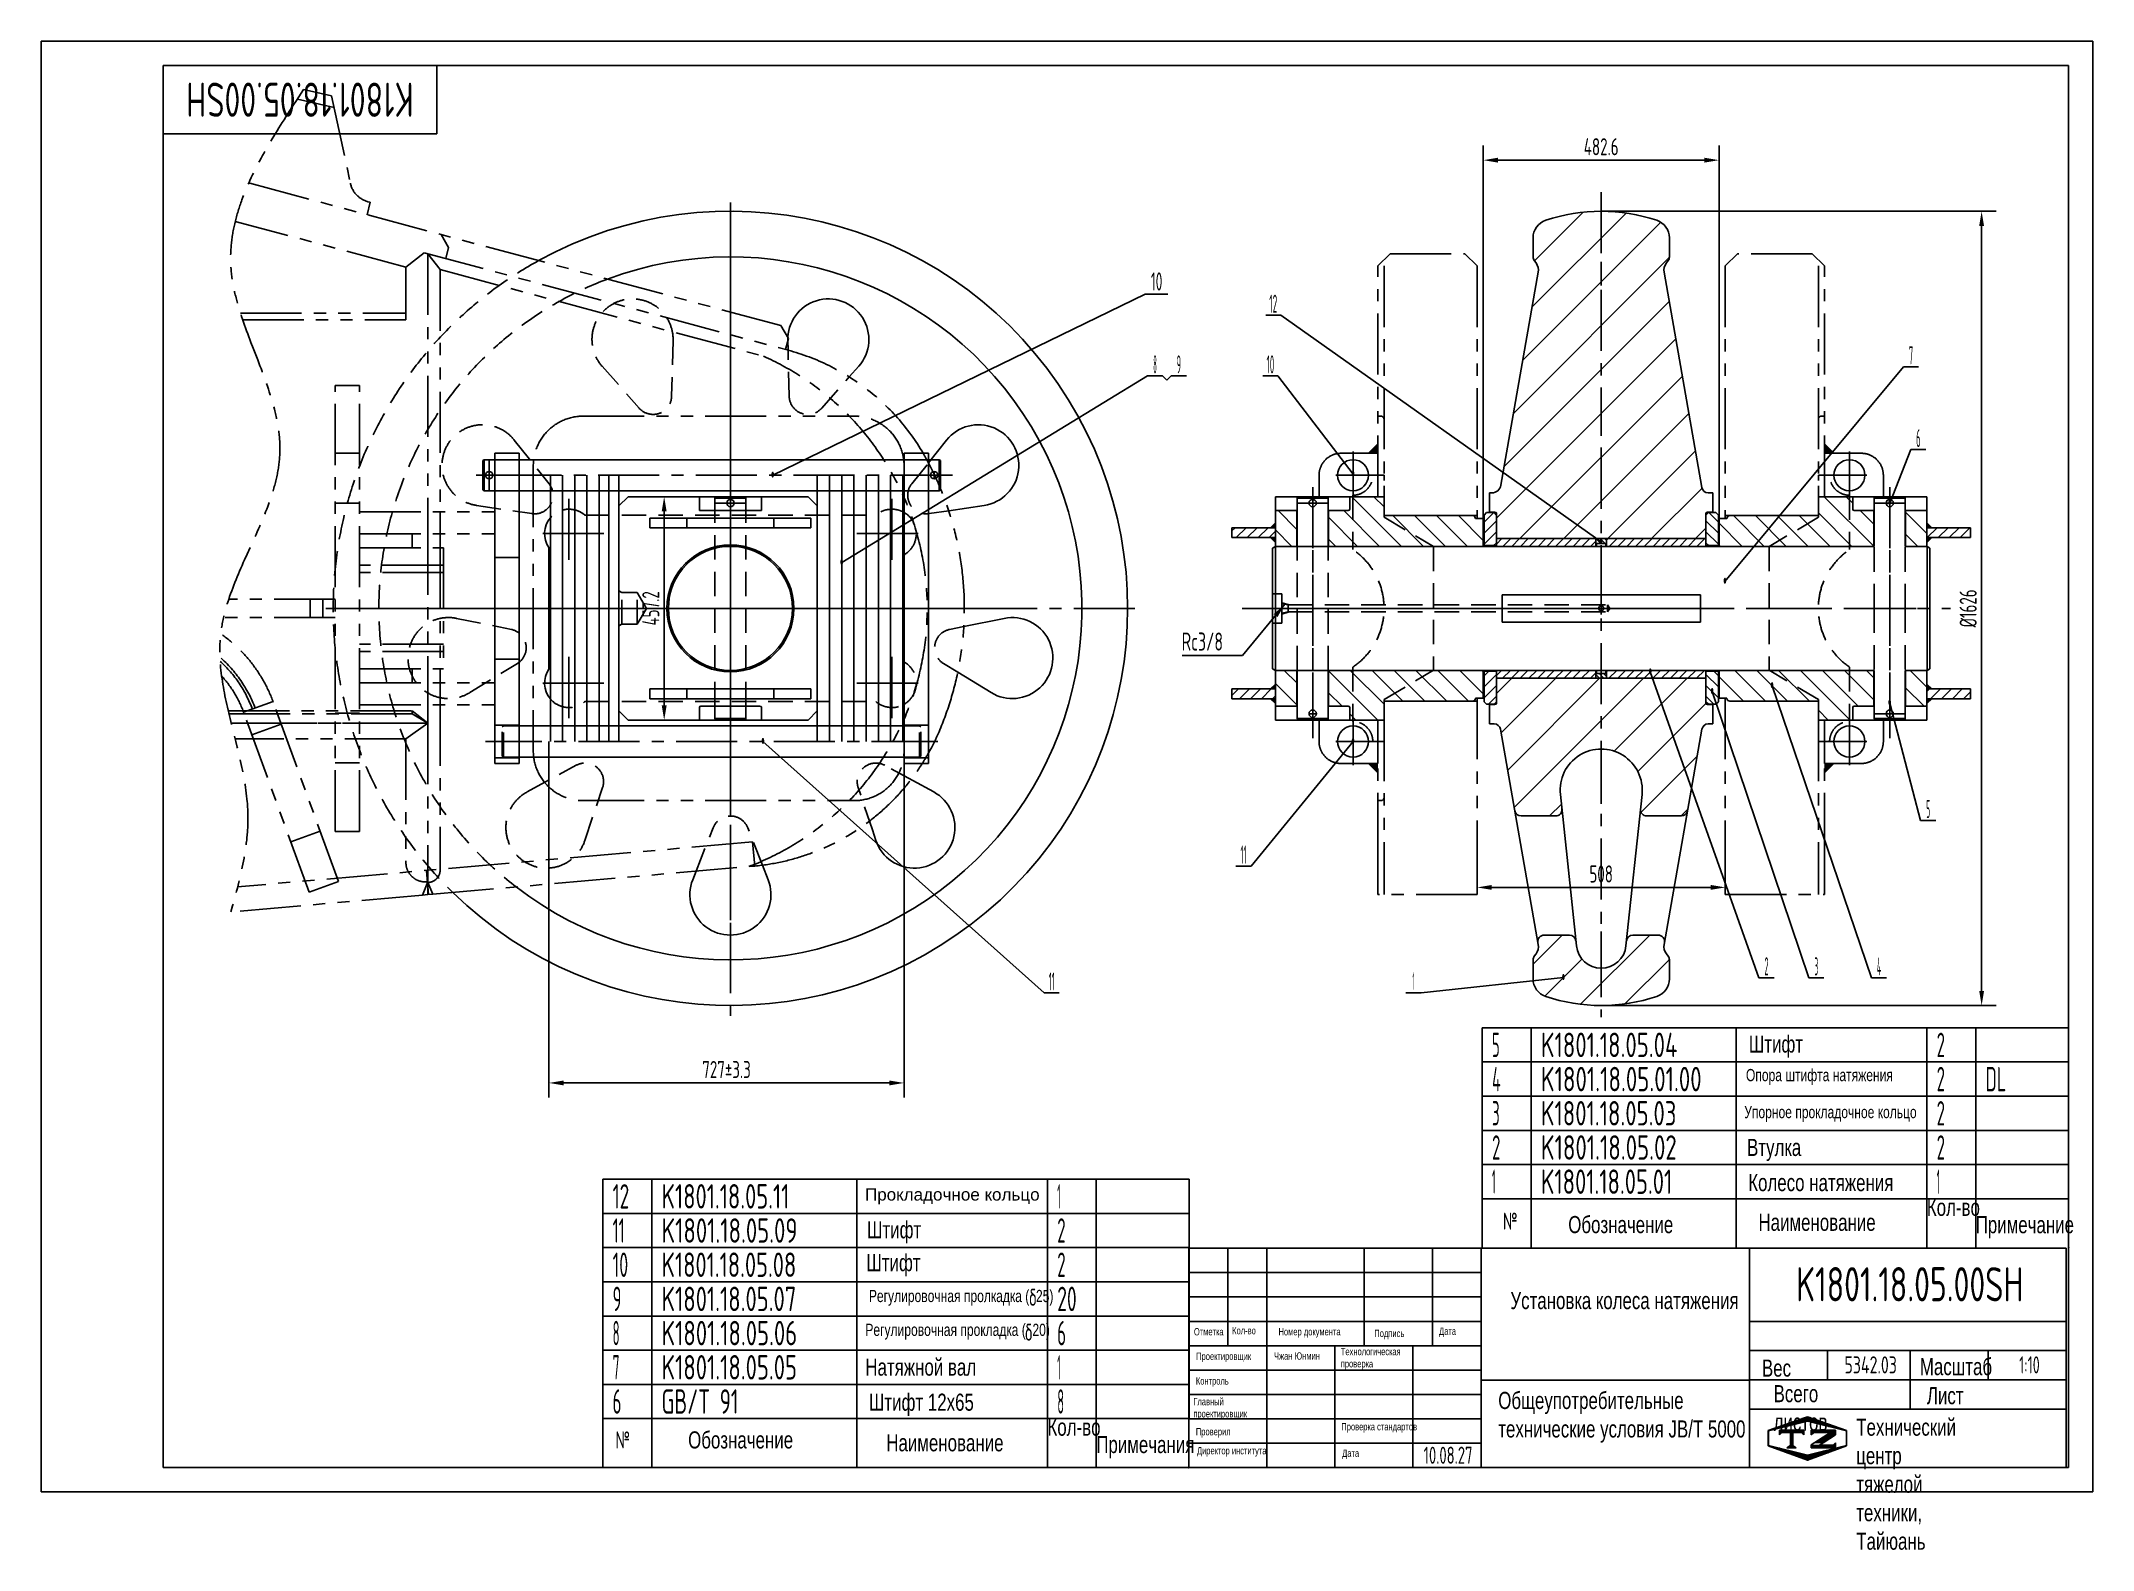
# Model space of a CAD drawing. Header units: millimetres. Extents: x 0 to 4200, y -119 to 2970.
import ezdxf
from ezdxf.enums import TextEntityAlignment as Align

# ---------------------------------------------------------------- set-up
doc = ezdxf.new("R2010")
doc.units = ezdxf.units.MM
doc.header["$LTSCALE"] = 100
for name, pattern in [('F', [0.75, 0.5, -0.25]), ('G', [2, 1.25, -0.25, 0.25, -0.25]), ('K', [2.5, 1.25, -0.25, 0.25, -0.25, 0.25, -0.25])]:
    doc.linetypes.add(name, pattern=pattern)
for name, color, linetype in [('01', 7, 'Continuous'), ('02', 1, 'Continuous'), ('04', 2, 'F'), ('05', 4, 'G'), ('07', 6, 'K'), ('08', 1, 'Continuous'), ('11', 3, 'Continuous'), ('THICK', 7, 'Continuous')]:
    doc.layers.add(name, color=color, linetype=linetype)
doc.styles.get("Standard").update_dxf_attribs({"font": 'isocp', "width": 0.707, "bigfont": 'intecad.shx'})
doc.dimstyles.new('INTE', dxfattribs={"dimscale": 10, "dimtxt": 3.5, "dimasz": 3, "dimexe": 3, "dimexo": 0, "dimgap": 1, "dimtad": 1, "dimdsep": 46, "dimtxsty": 'Standard', "dimcen": 0, "dimclrd": 1, "dimclre": 1, "dimclrt": 3, "dimaunit": 1, "dimadec": 0, "dimazin": 0, "dimtfac": 1, "dimtmove": 0, "dimatfit": 0, "dimfxl": 1, "dimarcsym": 0})
pattern_1 = [(45, (800.092, -7.17), (-11.22532, 11.22532), [])]

msp = doc.modelspace()

# ---------------------------------------------------------------- texts
at = {"layer": '01', "attachment_point": 1}
for s, insert, char_height, width in [('{\\fArial|b0|i0|c204|p34;\\C3;Штифт}', (3495.52, 934.216), 35, 1.16211), ('{\\fArial|b0|i0|c204|p34;\\C3;Втулка}', (3492.057, 722.606), 35, 1.16213), ('δ', (2022.008, 415.892), 35, 13.8572), ('δ', (2013.603, 344.466), 35, 13.8572), ('{\\fArial|b0|i0|c204|p34;Дата}', (2861.608, 336.464), 15, 0.57157), ('{\\fArial|b0|i0|c204|p34;Всего листов}', (3546.313, 218.57), 35, 2.05029), ('{\\fArial|b0|i0|c204|p34;Обозначение}', (1324.501, 123.844), 35, 1.16211), ('{\\fArial|b0|i0|c204|p34;Технический центр\\Pтяжелой техники, Тайюань}', (3715.462, 149.945), 35, 3.07545), ('{\\Fisocp,intecad|c204;№}', (1175.75, 123.844), 35, 5.81059)]:
    msp.add_mtext(s, dxfattribs=dict(at, insert=insert, char_height=char_height, width=width))
for s, insert, char_height in [('{\\fArial|b0|i0|c204|p34;\\C3;Опора штифта натяжения}', (3489.71, 865.71), 25), ('{\\fArial|b0|i0|c204|p34;\\C3;Упорное прокладочное кольцо}', (3486.246, 789.951), 25), ('{\\fArial|b0|i0|c204|p34;\\C3;Колесо натяжения}', (3494.381, 650.617), 35), ('{\\fArial|b0|i0|c204|p34;\\W1;\\C3;Прокладочное кольцо}', (1686.395, 621.349), 25), ('{\\fArial|b0|i0|c204|p34;Кол-во}', (3860, 600), 35), ('{\\fArial|b0|i0|c204|p34;\\C3;Штифт}', (1690.54, 554.056), 35), ('{\\Fisocp,intecad|c204;№}', (2992.347, 571.661), 35), ('{\\fArial|b0|i0|c204|p34;Обозначение}', (3125.99, 564.695), 35), ('{\\fArial|b0|i0|c204|p34;Наименование}', (3515.299, 569.339), 35), ('{\\fArial|b0|i0|c204|p34;Примечание}', (3960, 564.403), 35), ('{\\fArial|b0|i0|c204|p34;\\C3;Штифт}', (1689.263, 486.76), 35), ('{\\fArial|b0|i0|c204|p34;\\C3;Регулировочная пролкадка (  25)}', (1694.497, 413.494), 25), ('{\\fArial|b0|i0|c204|p34;\\C3;Установка колеса натяжения}', (3007.599, 409.118), 35), ('{\\fArial|b0|i0|c204|p34;\\C3;Регулировочная прокладка (  20)}', (1687.254, 344.247), 25), ('{\\fArial|b0|i0|c204|p34;Кол-во}', (2438.088, 337.606), 15), ('{\\fArial|b0|i0|c204|p34;Отметка}', (2359.785, 335.322), 15), ('{\\fArial|b0|i0|c204|p34;Номер документа}', (2532.965, 335.322), 15), ('{\\fArial|b0|i0|c204|p34;Технологическая\\Pпроверка}', (2660.421, 294.777), 15), ('{\\fArial|b0|i0|c204|p34;Подпись}', (2729.008, 331.896), 15), ('{\\fArial|b0|i0|c204|p34;\\C3;Натяжной вал}', (1687.246, 272.935), 35), ('{\\fArial|b0|i0|c204|p34;Проектировщик}', (2364.358, 285.069), 15), ('{\\fArial|b0|i0|c204|p34;\\C3;Чжан Юнмин}', (2523.821, 285.64), 15), ('{\\fArial|b0|i0|c204|p34;Вес}', (3522.468, 270.909), 35), ('{\\fArial|b0|i0|c204|p34;Масштаб}', (3845.656, 273.88), 35), ('{\\fArial|b0|i0|c204|p34;Контроль}', (2363.77, 234.604), 15), ('{\\fArial|b0|i0|c204|p34;Лист}', (3860.008, 214.473), 35), ('{\\fArial|b0|i0|c204|p34;\\C3;Штифт 12х65}', (1694.513, 201.057), 35), ('{\\fArial|b0|i0|c204|p34;Главный\\Pпроектировщик}', (2358.626, 192.346), 15), ('{\\fArial|b0|i0|c204|p34;Общеупотребительные\\Pтехнические условия \\fArial|b0|i0|c0|p34;JB/T 5000}', (2982.749, 204.645), 35), ('{\\fArial|b0|i0|c204|p34;Кол-во}', (2060, 150), 35), ('{\\fArial|b0|i0|c204|p34;Проверил}', (2363.77, 130.672), 15), ('{\\fArial|b0|i0|c204|p34;Проверка стандартов}', (2661.548, 140.951), 15), ('{\\fArial|b0|i0|c204|p34;Наименование}', (1730.079, 118.039), 35), ('{\\fArial|b0|i0|c204|p34;Примечания}', (2160, 114.403), 35), ('{\\fArial|b0|i0|c204|p34;Директор института}', (2366.056, 91.84), 15), ('{\\fArial|b0|i0|c204|p34;Дата}', (2663.263, 86.7), 15)]:
    msp.add_mtext(s, dxfattribs=dict(at, insert=insert, char_height=char_height))
at = {"layer": '02', "width": 0.605172}
for p, p2 in [((1494.613, 2076.091), (1500.613, 2076.091)), ((2682.436, 2078.391), (2688.436, 2078.391)), ((3780.99, 2019.191), (3786.99, 2019.191)), ((3190.488, 1939.792), (3196.488, 1939.792)), ((1635.856, 1897.168), (1641.856, 1897.168)), ((3443.68, 1858.861), (3449.68, 1858.861)), ((3290.883, 1673.399), (3296.883, 1673.399)), ((3417.536, 1633.327), (3423.536, 1633.327)), ((3540.157, 1645.091), (3546.157, 1645.091)), ((3780.936, 1609.811), (3786.936, 1609.811)), ((1474.613, 1531.091), (1480.613, 1531.091)), ((2682.436, 1531.091), (2688.436, 1531.091)), ((3113.101, 1047.754), (3119.101, 1047.754))]:
    msp.add_text('●', height=10, dxfattribs=at).set_placement(p, p2, align=Align.FIT)
at = {"layer": '11', "width": 0.695901}
msp.add_text('K1801.18.05.00SH', height=70, rotation=180, dxfattribs=at).set_placement((762.727, 2885), (297.273, 2885), align=Align.FIT)
at = {"layer": '11'}
for s, height, width, p, p2 in [('10', 37.1231, 0.606076, (2271.559, 2459.222), (2295.201, 2459.222)), ('12', 37.1231, 0.399729, (2513.929, 2413.621), (2530.401, 2413.621)), ('8', 37.123, 0.342788, (2276.679, 2289.543), (2283.678, 2289.543)), ('9', 37.123, 0.386352, (2324.398, 2289.543), (2333.313, 2289.543)), ('10', 37.1231, 0.40405, (2508.47, 2289.543), (2524.232, 2289.543)), ('7', 37.123, 0.436582, (3823.026, 2307.938), (3831.94, 2307.938)), ('6', 37.123, 0.400463, (3838.204, 2138.493), (3847.118, 2138.493)), ('5', 37.123, 0.351791, (3858.884, 1379.306), (3866.607, 1379.306)), ('11', 37.1231, 0.388157, (2455.231, 1285.777), (2467.479, 1285.777)), ('2', 37.123, 0.375062, (3527.576, 1057.299), (3536.07, 1057.299)), ('3', 37.123, 0.351791, (3629.941, 1057.299), (3637.665, 1057.299)), ('4', 37.123, 0.362564, (3757.707, 1057.299), (3766.456, 1057.299)), ('11', 37.1231, 0.388157, (2062.633, 1026.478), (2074.881, 1026.478)), ('1', 37.123, 0.269333, (2807.418, 1026.856), (2810.918, 1026.856)), ('5', 50, 0.527686, (2970, 890), (2985.604, 890)), ('K1801.18.05.04', 50, 0.693834, (3070, 890), (3349.442, 890)), ('2', 50, 0.562593, (3880, 890), (3897.161, 890)), ('4', 50, 0.543846, (2970, 820), (2987.675, 820)), ('K1801.18.05.01.00', 50, 0.695785, (3070, 820), (3398.96, 820)), ('2', 50, 0.562593, (3880, 820), (3897.161, 820)), ('DL', 50, 0.628444, (3980, 820), (4022.42, 820)), ('3', 50, 0.527686, (2970, 750), (2985.604, 750)), ('K1801.18.05.03', 50, 0.693738, (3070, 750), (3347.371, 750)), ('2', 50, 0.562593, (3880, 750), (3897.161, 750)), ('2', 50, 0.562593, (2970, 680), (2987.161, 680)), ('K1801.18.05.02', 50, 0.693769, (3070, 680), (3348.03, 680)), ('2', 50, 0.562593, (3880, 680), (3897.161, 680)), ('12', 50, 0.611465, (1170, 580), (1203.938, 580)), ('K1801.18.05.11', 50, 0.692963, (1270, 580), (1531.767, 580)), ('1', 50, 0.404, (2080, 580), (2087.07, 580)), ('1', 50, 0.404, (2970, 610), (2977.07, 610)), ('K1801.18.05.01', 50, 0.693325, (3070, 610), (3338.837, 610)), ('1', 50, 0.404, (3880, 610), (3887.07, 610)), ('11', 50, 0.582235, (1170, 510), (1194.745, 510)), ('K1801.18.05.09', 50, 0.693788, (1270, 510), (1548.438, 510)), ('2', 50, 0.562593, (2080, 510), (2097.161, 510)), ('10', 50, 0.606076, (1170, 440), (1201.843, 440)), ('K1801.18.05.08', 50, 0.693669, (1270, 440), (1545.907, 440)), ('2', 50, 0.562593, (2080, 440), (2097.161, 440)), ('9', 50, 0.579528, (1170, 370), (1188.012, 370)), ('K1801.18.05.07', 50, 0.693669, (1270, 370), (1545.907, 370)), ('20', 50, 0.636567, (2080, 370), (2119.811, 370)), ('K1801.18.05.00SH', 70, 0.695901, (3592.273, 390), (4057.727, 390)), ('8', 50, 0.514182, (1170, 300), (1184.14, 300)), ('K1801.18.05.06', 50, 0.693751, (1270, 300), (1547.66, 300)), ('6', 50, 0.600695, (2080, 300), (2098.009, 300)), ('7', 50, 0.514182, (1170, 230), (1184.14, 230)), ('K1801.18.05.05', 50, 0.693738, (1270, 230), (1547.371, 230)), ('1', 50, 0.404, (2080, 230), (2087.07, 230)), ('5342.03', 35, 0.683388, (3691.286, 242.5), (3798.714, 242.5)), ('1:10', 35, 0.6497, (4048.957, 242.5), (4091.043, 242.5)), ('6', 50, 0.600695, (1170, 160), (1188.009, 160)), ('GB/T 91', 50, 0.691749, (1270, 160), (1427.494, 160)), ('8', 50, 0.514182, (2080, 160), (2094.14, 160)), ('10.08.27', 35, 0.642055, (2830, 57.5), (2930, 57.5))]:
    msp.add_text(s, height=height, dxfattribs=dict(at, width=width)).set_placement(p, p2, align=Align.FIT)
at = {"layer": '11', "insert": (2419.451, 1722.074), "char_height": 37.1231, "attachment_point": 9}
msp.add_mtext('Rc3/8', dxfattribs=at)

# ---------------------------------------------------------------- blocks, each defined once
blk = doc.blocks.new('wrwrerereyru')
for p, q in [((1407.9, 540.1), (1737.9, 540.1)), ((1407.9, 520.1), (1407.9, 540.1)), ((1407.9, 520.1), (1737.9, 520.1)), ((1483.9, 520.1), (1483.9, 540.1)), ((1661.9, 520.1), (1661.9, 540.1)), ((1737.9, 520.1), (1737.9, 540.1))]:
    blk.add_line(p, q)
blk = doc.blocks.new('ewyewyewr')
for p, q in [((1889.4, 3823.9), (1908.4, 3842.9)), ((1889.4, 3823.9), (1889.4, 3404.7)), ((1908.4, 3842.9), (2276.8, 3842.9)), ((2054.5, 3842.9), (2054.5, 3814.5)), ((2181.5, 3842.9), (2181.5, 3814.5)), ((2276.8, 3842.9), (2295.8, 3823.9)), ((2295.8, 3823.9), (2295.8, 3404.7)), ((2054.5, 3814.5), (2181.5, 3814.5)), ((1889.4, 3404.7), (1908.4, 3385.7)), ((2054.5, 3385.7), (2054.5, 3411.1)), ((2057.5, 3414.1), (2178.5, 3414.1)), ((2181.5, 3385.7), (2181.5, 3411.1)), ((2276.8, 3385.7), (2295.8, 3404.7)), ((2276.8, 3385.7), (1908.4, 3385.7))]:
    blk.add_line(p, q)
at = {"ltscale": 1.25}
for p, q in [((2086.2, 3839.9), (2086.2, 3814.5)), ((2149.7, 3839.9), (2149.7, 3814.5)), ((2086.2, 3414.1), (2086.2, 3388.7)), ((2149.7, 3414.1), (2149.7, 3388.7))]:
    blk.add_line(p, q, dxfattribs=at)
blk.add_circle((2118, 3829.9), 7.5, dxfattribs=at)
for centre, start, end in [((2057.5, 3411.1), 90, 180), ((2178.5, 3411.1), 0, 90)]:
    blk.add_arc(centre, 3, start, end)
at = {"layer": '01', "ltscale": 1.25}
for p, q in [((2086.2, 3839.9), (2088, 3842.9)), ((2086.2, 3839.9), (2149.7, 3839.9)), ((2149.7, 3839.9), (2148, 3842.9)), ((2086.2, 3388.7), (2149.7, 3388.7)), ((2086.2, 3388.7), (2088, 3385.7)), ((2149.7, 3388.7), (2148, 3385.7))]:
    blk.add_line(p, q, dxfattribs=at)
at = {"layer": '01'}
blk.add_line((2088, 3842.9), (2148, 3842.9), dxfattribs=at)
for radius in [130, 127]:
    blk.add_circle((2118, 3614.3), radius, dxfattribs=at)
at = {"layer": '04', "color": 2, "linetype": 'F'}
for p, q in [((2086.2, 3414.1), (2086.2, 3814.5)), ((2149.7, 3414.1), (2149.7, 3814.5)), ((1895.4, 3646.8), (1889.4, 3650.3)), ((1895.4, 3581.8), (1895.4, 3646.8)), ((1895.4, 3646.8), (1927.4, 3646.8)), ((1927.4, 3646.8), (1946.1, 3614.3)), ((1927.4, 3581.8), (1927.4, 3646.8)), ((1927.4, 3581.8), (1946.1, 3614.3)), ((1895.4, 3581.8), (1889.4, 3578.3)), ((1895.4, 3581.8), (1927.4, 3581.8))]:
    blk.add_line(p, q, dxfattribs=at)
at = {"layer": '05'}
for p, q in [((2118, 3869.8), (2118, 3368.8)), ((2330.4, 3614.3), (1858.5, 3614.3))]:
    blk.add_line(p, q, dxfattribs=at)
at = {"layer": '05', "color": 4, "linetype": 'G', "ltscale": 1.25}
for p, q in [((2149.7, 3829.9), (2086.2, 3829.9)), ((2118, 3862.5), (2118, 3348.7)), ((2118, 3358.2), (2118, 3858.2))]:
    blk.add_line(p, q, dxfattribs=at)
at = {"xscale": -1, "rotation": 180}
blk.add_blockref('wrwrerereyru', (545, 4319.4), dxfattribs=at)
blk.add_blockref('wrwrerereyru', (545, 2909.2))
blk = doc.blocks.new('WETHRYREU')
at = {"layer": '04', "color": 2, "linetype": 'F'}
for p, q in [((4487, 1895.3), (4510, 1895.3)), ((4510, 1809.3), (4510, 1895.3)), ((4446, 1854.3), (4446, 1743.1)), ((4510, 1809.3), (4611, 1749.3)), ((4611, 1749.3), (4611, 1496.3)), ((4446, 1502.5), (4446, 1391.3)), ((4510, 1436.3), (4611, 1496.3)), ((4510, 1350.3), (4510, 1436.3)), ((4487, 1350.3), (4510, 1350.3))]:
    blk.add_line(p, q, dxfattribs=at)
for centre, radius, start, end in [((4446, 1895.3), 41, 270, 0), ((4365, 1622.8), 145.1, 303.9727, 56.0273), ((4446, 1350.3), 41, 0, 90)]:
    blk.add_arc(centre, radius, start, end, dxfattribs=at)
blk = doc.blocks.new('*D24')
at = {"layer": '08', "color": 1, "lineweight": -2}
for p, q in [((1039.6, 1535.8), (1039.6, 807.1)), ((1766.6, 1517.1), (1766.6, 807.1)), ((1069.6, 837.1), (1736.6, 837.1))]:
    blk.add_line(p, q, dxfattribs=at)
at = {"layer": '08', "color": 1}
for points in [[(1069.6, 842.1), (1069.6, 832.1), (1039.6, 837.1)], [(1736.6, 842.1), (1736.6, 832.1), (1766.6, 837.1)]]:
    blk.add_solid(points, dxfattribs=at)
at = {"layer": 'Defpoints', "color": 0}
for p in [(1039.6, 1535.8), (1766.6, 1517.1), (1766.6, 837.1)]:
    blk.add_point(p, dxfattribs=at)
at = {"layer": '08', "color": 3, "insert": (1403.1, 864.6), "char_height": 35, "attachment_point": 5}
blk.add_mtext('727±3.3', dxfattribs=at)
blk = doc.blocks.new('*D25')
at = {"layer": '08', "color": 1, "lineweight": -2}
for p, q in [((2939.4, 1222.6), (2939.4, 1267.4)), ((3447.4, 1222.6), (3447.4, 1267.4)), ((2969.4, 1237.4), (3417.4, 1237.4))]:
    blk.add_line(p, q, dxfattribs=at)
at = {"layer": '08', "color": 1}
for points in [[(2969.4, 1242.4), (2969.4, 1232.4), (2939.4, 1237.4)], [(3417.4, 1242.4), (3417.4, 1232.4), (3447.4, 1237.4)]]:
    blk.add_solid(points, dxfattribs=at)
at = {"layer": 'Defpoints', "color": 0}
for p in [(2939.4, 1222.6), (3447.4, 1237.4), (3447.4, 1222.6)]:
    blk.add_point(p, dxfattribs=at)
at = {"layer": '08', "color": 3, "insert": (3193.4, 1264.9), "char_height": 35, "attachment_point": 5}
blk.add_mtext('508', dxfattribs=at)
blk = doc.blocks.new('*D26')
at = {"layer": '08', "color": 1, "lineweight": -2}
for p, q in [((2952.1, 1992.6), (2952.1, 2756.1)), ((3434.7, 1992.6), (3434.7, 2756.1)), ((2982.1, 2726.1), (3404.7, 2726.1))]:
    blk.add_line(p, q, dxfattribs=at)
at = {"layer": '08', "color": 1}
for points in [[(2982.1, 2731.1), (2982.1, 2721.1), (2952.1, 2726.1)], [(3404.7, 2731.1), (3404.7, 2721.1), (3434.7, 2726.1)]]:
    blk.add_solid(points, dxfattribs=at)
at = {"layer": 'Defpoints', "color": 0}
for p in [(3434.7, 2726.1), (2952.1, 1992.6), (3434.7, 1992.6)]:
    blk.add_point(p, dxfattribs=at)
at = {"layer": '08', "color": 3, "insert": (3193.4, 2753.6), "char_height": 35, "attachment_point": 5}
blk.add_mtext('482.6', dxfattribs=at)
blk = doc.blocks.new('*D27')
at = {"layer": '08', "color": 1, "lineweight": -2}
for p, q in [((3193.4, 2621.6), (4002.1, 2621.6)), ((3972.1, 1025.6), (3972.1, 2591.6)), ((3193.4, 995.6), (4002.1, 995.6))]:
    blk.add_line(p, q, dxfattribs=at)
at = {"layer": '08', "color": 1}
for points in [[(3967.1, 2591.6), (3977.1, 2591.6), (3972.1, 2621.6)], [(3967.1, 1025.6), (3977.1, 1025.6), (3972.1, 995.6)]]:
    blk.add_solid(points, dxfattribs=at)
at = {"layer": 'Defpoints', "color": 0}
for p in [(3193.4, 2621.6), (3972.1, 2621.6), (3193.4, 995.6)]:
    blk.add_point(p, dxfattribs=at)
at = {"layer": '08', "color": 3, "insert": (3944.6, 1808.6), "char_height": 35, "attachment_point": 5, "rotation": 90}
blk.add_mtext('%%c1626', dxfattribs=at)
blk = doc.blocks.new('*D30')
at = {"layer": '08', "color": 1, "lineweight": -2}
for p, q in [((1255.2, 2037.2), (1305.5, 2037.2)), ((1275.5, 1610), (1275.5, 2007.2)), ((1234.8, 1580), (1305.5, 1580))]:
    blk.add_line(p, q, dxfattribs=at)
at = {"layer": '08', "color": 1}
for points in [[(1270.5, 2007.2), (1280.5, 2007.2), (1275.5, 2037.2)], [(1270.5, 1610), (1280.5, 1610), (1275.5, 1580)]]:
    blk.add_solid(points, dxfattribs=at)
at = {"layer": 'Defpoints', "color": 0}
for p in [(1255.2, 2037.2), (1275.5, 2037.2), (1234.8, 1580)]:
    blk.add_point(p, dxfattribs=at)
at = {"layer": '08', "color": 3, "insert": (1248, 1808.6), "char_height": 35, "attachment_point": 5, "rotation": 90}
blk.add_mtext('457.2', dxfattribs=at)
blk = doc.blocks.new('*U44', base_point=(251.96, 168.31))
at = {"layer": '01'}
for p, q in [((251.96, 168.31), (251.96, 182.31)), ((195.96, 168.31), (251.96, 168.31))]:
    blk.add_line(p, q, dxfattribs=at)
blk = doc.blocks.new('*U45')
at = {"layer": '04'}
blk.add_blockref('*U44', (0, 0), dxfattribs=at)
blk = doc.blocks.new('*U46')
at = {"layer": '01'}
for points in [[(415, 292), (25, 292)], [(25, 292), (25, 5)], [(415, 5), (415, 292)], [(25, 5), (415, 5)]]:
    blk.add_lwpolyline(points, dxfattribs=at)
at = {"layer": '02'}
for points in [[(420, 297), (0, 297)], [(0, 297), (0, 0)], [(420, 0), (420, 297)], [(0, 0), (420, 0)]]:
    blk.add_lwpolyline(points, dxfattribs=at)
blk = doc.blocks.new('*U49')
at = {"layer": '01'}
for p, q in [((0, -70), (0, 0)), ((1200, -70), (1200, 0))]:
    blk.add_line(p, q, dxfattribs=at)
at = {"layer": '02'}
for p, q in [((0, 0), (100, 0)), ((100, -70), (100, 0)), ((100, 0), (520, 0)), ((520, -70), (520, 0)), ((520, 0), (910, 0)), ((910, -70), (910, 0)), ((910, 0), (1010, 0)), ((1010, -70), (1010, 0)), ((1010, 0), (1200, 0))]:
    blk.add_line(p, q, dxfattribs=at)
blk = doc.blocks.new('*U50')
at = {"layer": '01'}
for p, q in [((0, -70), (0, 0)), ((1200, -70), (1200, 0))]:
    blk.add_line(p, q, dxfattribs=at)
at = {"layer": '02'}
for p, q in [((0, 0), (100, 0)), ((100, -70), (100, 0)), ((100, 0), (520, 0)), ((520, -70), (520, 0)), ((520, 0), (910, 0)), ((910, -70), (910, 0)), ((910, 0), (1010, 0)), ((1010, -70), (1010, 0)), ((1010, 0), (1200, 0))]:
    blk.add_line(p, q, dxfattribs=at)
blk = doc.blocks.new('*U51')
at = {"layer": '01'}
for p, q in [((0, -70), (0, 0)), ((1200, -70), (1200, 0))]:
    blk.add_line(p, q, dxfattribs=at)
at = {"layer": '02'}
for p, q in [((0, 0), (100, 0)), ((100, -70), (100, 0)), ((100, 0), (520, 0)), ((520, -70), (520, 0)), ((520, 0), (910, 0)), ((910, -70), (910, 0)), ((910, 0), (1010, 0)), ((1010, -70), (1010, 0)), ((1010, 0), (1200, 0))]:
    blk.add_line(p, q, dxfattribs=at)
blk = doc.blocks.new('*U52')
at = {"layer": '01'}
for p, q in [((0, -70), (0, 0)), ((1200, -70), (1200, 0))]:
    blk.add_line(p, q, dxfattribs=at)
at = {"layer": '02'}
for p, q in [((0, 0), (100, 0)), ((100, -70), (100, 0)), ((100, 0), (520, 0)), ((520, -70), (520, 0)), ((520, 0), (910, 0)), ((910, -70), (910, 0)), ((910, 0), (1010, 0)), ((1010, -70), (1010, 0)), ((1010, 0), (1200, 0))]:
    blk.add_line(p, q, dxfattribs=at)
blk = doc.blocks.new('*U53')
at = {"layer": '01'}
for p, q in [((0, -70), (0, 0)), ((0, 0), (100, 0)), ((100, 0), (520, 0)), ((520, 0), (910, 0)), ((910, 0), (1010, 0)), ((1010, 0), (1200, 0)), ((1200, -70), (1200, 0))]:
    blk.add_line(p, q, dxfattribs=at)
at = {"layer": '02'}
for p, q in [((100, -70), (100, 0)), ((520, -70), (520, 0)), ((910, -70), (910, 0)), ((1010, -70), (1010, 0))]:
    blk.add_line(p, q, dxfattribs=at)
blk = doc.blocks.new('*U56')
at = {"layer": '01'}
for p, q in [((0, -70), (0, 0)), ((1200, -70), (1200, 0))]:
    blk.add_line(p, q, dxfattribs=at)
at = {"layer": '02'}
for p, q in [((0, 0), (100, 0)), ((100, -70), (100, 0)), ((100, 0), (520, 0)), ((520, -70), (520, 0)), ((520, 0), (910, 0)), ((910, -70), (910, 0)), ((910, 0), (1010, 0)), ((1010, -70), (1010, 0)), ((1010, 0), (1200, 0))]:
    blk.add_line(p, q, dxfattribs=at)
blk = doc.blocks.new('*U57')
at = {"layer": '01'}
for p, q in [((0, -70), (0, 0)), ((1200, -70), (1200, 0))]:
    blk.add_line(p, q, dxfattribs=at)
at = {"layer": '02'}
for p, q in [((0, 0), (100, 0)), ((100, -70), (100, 0)), ((100, 0), (520, 0)), ((520, -70), (520, 0)), ((520, 0), (910, 0)), ((910, -70), (910, 0)), ((910, 0), (1010, 0)), ((1010, -70), (1010, 0)), ((1010, 0), (1200, 0))]:
    blk.add_line(p, q, dxfattribs=at)
blk = doc.blocks.new('*U58')
at = {"layer": '01'}
for p, q in [((0, -70), (0, 0)), ((1200, -70), (1200, 0))]:
    blk.add_line(p, q, dxfattribs=at)
at = {"layer": '02'}
for p, q in [((0, 0), (100, 0)), ((100, -70), (100, 0)), ((100, 0), (520, 0)), ((520, -70), (520, 0)), ((520, 0), (910, 0)), ((910, -70), (910, 0)), ((910, 0), (1010, 0)), ((1010, -70), (1010, 0)), ((1010, 0), (1200, 0))]:
    blk.add_line(p, q, dxfattribs=at)
blk = doc.blocks.new('*U59')
at = {"layer": '01'}
for p, q in [((0, -70), (0, 0)), ((1200, -70), (1200, 0))]:
    blk.add_line(p, q, dxfattribs=at)
at = {"layer": '02'}
for p, q in [((0, 0), (100, 0)), ((100, -70), (100, 0)), ((100, 0), (520, 0)), ((520, -70), (520, 0)), ((520, 0), (910, 0)), ((910, -70), (910, 0)), ((910, 0), (1010, 0)), ((1010, -70), (1010, 0)), ((1010, 0), (1200, 0))]:
    blk.add_line(p, q, dxfattribs=at)
blk = doc.blocks.new('*U60')
at = {"layer": '01'}
for p, q in [((0, -70), (0, 0)), ((1200, -70), (1200, 0))]:
    blk.add_line(p, q, dxfattribs=at)
at = {"layer": '02'}
for p, q in [((0, 0), (100, 0)), ((100, -70), (100, 0)), ((100, 0), (520, 0)), ((520, -70), (520, 0)), ((520, 0), (910, 0)), ((910, -70), (910, 0)), ((910, 0), (1010, 0)), ((1010, -70), (1010, 0)), ((1010, 0), (1200, 0))]:
    blk.add_line(p, q, dxfattribs=at)
blk = doc.blocks.new('*U61')
at = {"layer": '01'}
for p, q in [((0, -70), (0, 0)), ((1200, -70), (1200, 0))]:
    blk.add_line(p, q, dxfattribs=at)
at = {"layer": '02'}
for p, q in [((0, 0), (100, 0)), ((100, -70), (100, 0)), ((100, 0), (520, 0)), ((520, -70), (520, 0)), ((520, 0), (910, 0)), ((910, -70), (910, 0)), ((910, 0), (1010, 0)), ((1010, -70), (1010, 0)), ((1010, 0), (1200, 0))]:
    blk.add_line(p, q, dxfattribs=at)
blk = doc.blocks.new('*U62')
at = {"layer": '01'}
for p, q in [((0, -70), (0, 0)), ((0, 0), (100, 0)), ((100, 0), (520, 0)), ((520, 0), (910, 0)), ((910, 0), (1010, 0)), ((1010, 0), (1200, 0)), ((1200, -70), (1200, 0))]:
    blk.add_line(p, q, dxfattribs=at)
at = {"layer": '02'}
for p, q in [((100, -70), (100, 0)), ((520, -70), (520, 0)), ((910, -70), (910, 0)), ((1010, -70), (1010, 0))]:
    blk.add_line(p, q, dxfattribs=at)
blk = doc.blocks.new('*X66')
at = {"color": 0}
for p, q in [((127.06, 7.8), (132.06, 7.8)), ((127.06, 7.5), (132.06, 7.5)), ((127.06, 7.2), (127.32, 7.2)), ((127.84, 5.4), (129.64, 5.4)), ((128.3, 5.7), (130.1, 5.7)), ((128.77, 6), (130.57, 6)), ((129.23, 6.3), (131.04, 6.3)), ((129.7, 6.6), (131.51, 6.6)), ((130.16, 6.9), (131.98, 6.9)), ((130.62, 7.2), (132.06, 7.2))]:
    blk.add_line(p, q, dxfattribs=at)
blk = doc.blocks.new('*X67')
at = {"color": 0}
for p, q in [((127.06, 4.8), (132.06, 4.8)), ((127.06, 4.5), (132.06, 4.5)), ((131.84, 5.1), (132.06, 5.1))]:
    blk.add_line(p, q, dxfattribs=at)
blk = doc.blocks.new('*X65')
at = {"color": 0}
for p, q in [((122.34, 4.5), (123.72, 4.5)), ((122.82, 4.8), (123.24, 4.8))]:
    blk.add_line(p, q, dxfattribs=at)
blk = doc.blocks.new('*X64')
at = {"color": 0}
for p, q in [((120.53, 7.8), (125.53, 7.8)), ((120.53, 7.5), (125.53, 7.5)), ((120.53, 7.2), (120.79, 7.2)), ((125.27, 7.2), (125.53, 7.2))]:
    blk.add_line(p, q, dxfattribs=at)
blk = doc.blocks.new('*X63')
at = {"color": 0}
for p, q in [((120.66, 8.7), (121.92, 8.7)), ((121.52, 9), (123.12, 9)), ((122.38, 9.3), (124.32, 9.3)), ((123.24, 9.6), (125.52, 9.6)), ((124.1, 9.9), (128.52, 9.9)), ((124.97, 10.2), (127.67, 10.2)), ((125.83, 10.5), (126.82, 10.5)), ((127.02, 9.6), (129.37, 9.6)), ((128.22, 9.3), (130.22, 9.3)), ((129.42, 9), (131.07, 9)), ((130.62, 8.7), (131.92, 8.7)), ((118.22, 7.8), (118.32, 7.8)), ((118.22, 7.5), (118.27, 7.5)), ((118.22, 7.2), (118.27, 7.2)), ((118.22, 6.9), (118.27, 6.9)), ((118.22, 6.6), (118.27, 6.6)), ((118.22, 6.3), (118.27, 6.3)), ((118.22, 6), (118.27, 6)), ((118.22, 5.7), (118.27, 5.7)), ((118.22, 5.4), (118.27, 5.4)), ((118.22, 5.1), (118.27, 5.1)), ((118.22, 4.8), (118.27, 4.8)), ((118.79, 4.5), (119.42, 4.5)), ((118.94, 8.1), (119.52, 8.1)), ((119.8, 8.4), (120.72, 8.4)), ((131.82, 8.4), (132.77, 8.4)), ((133.02, 8.1), (133.62, 8.1)), ((133.12, 4.5), (133.76, 4.5)), ((134.22, 7.8), (134.32, 7.8)), ((134.27, 7.5), (134.32, 7.5)), ((134.27, 7.2), (134.32, 7.2)), ((134.27, 6.9), (134.32, 6.9)), ((134.27, 6.6), (134.32, 6.6)), ((134.27, 6.3), (134.32, 6.3)), ((134.27, 6), (134.32, 6)), ((134.27, 5.7), (134.32, 5.7)), ((134.27, 5.4), (134.32, 5.4)), ((134.27, 5.1), (134.32, 5.1)), ((134.27, 4.8), (134.32, 4.8)), ((119.61, 4.2), (120.62, 4.2)), ((120.43, 3.9), (121.82, 3.9)), ((121.26, 3.6), (123.02, 3.6)), ((122.08, 3.3), (124.22, 3.3)), ((122.91, 3), (125.42, 3)), ((123.73, 2.7), (128.89, 2.7)), ((124.55, 2.4), (128.07, 2.4)), ((125.38, 2.1), (127.26, 2.1)), ((126.2, 1.8), (126.45, 1.8)), ((127.12, 3), (129.7, 3)), ((128.32, 3.3), (130.51, 3.3)), ((129.52, 3.6), (131.32, 3.6)), ((130.72, 3.9), (132.14, 3.9)), ((131.92, 4.2), (132.95, 4.2))]:
    blk.add_line(p, q, dxfattribs=at)

# ---------------------------------------------------------------- dimensions: what is measured, and where the dimension line sits
at = {"layer": '08'}
for base, p1, p2, picture, middle in [((3434.736, 2726.071), (2952.136, 1992.591), (3434.736, 1992.591), '*D26', (3193.436, 2753.575)), ((3447.436, 1237.373), (2939.436, 1222.591), (3447.436, 1222.591), '*D25', (3193.436, 1264.873))]:
    dim = msp.add_linear_dim(base=base, p1=p1, p2=p2, dimstyle='INTE', dxfattribs=at)
    dim.commit()
    dim.dimension.update_dxf_attribs({"geometry": picture, "text_midpoint": middle})
dim = msp.add_linear_dim(base=(3972.084, 2621.591), p1=(3193.436, 995.591), p2=(3193.436, 2621.591), angle=90, text='%%c<>', dimstyle='INTE', dxfattribs=at)
dim.commit()
dim.dimension.update_dxf_attribs({"geometry": '*D27', "text_midpoint": (3944.58, 1808.591)})
dim = msp.add_linear_dim(base=(1275.488, 2037.191), p1=(1234.844, 1579.991), p2=(1255.166, 2037.191), angle=90, dimstyle='INTE', dxfattribs=at)
dim.commit()
dim.dimension.update_dxf_attribs({"geometry": '*D30', "text_midpoint": (1247.984, 1808.591)})
dim = msp.add_linear_dim(base=(1766.556, 837.055), p1=(1039.556, 1535.831), p2=(1766.556, 1517.091), text='<>±3.3', dimstyle='INTE', dxfattribs=at)
dim.commit()
dim.dimension.update_dxf_attribs({"geometry": '*D24', "text_midpoint": (1403.056, 864.559)})

# ---------------------------------------------------------------- hatches: boundary and pattern name
at = {"layer": '02', "linetype": 'Continuous'}
h = msp.add_hatch(dxfattribs=at)
h.set_pattern_fill('ANSI31', color=1, scale=20, style=0)
h.set_pattern_definition([(45, (3.48, 275), (-44.9013, 44.9013), [])])
h.paths.add_polyline_path([(3322.29, 2496.518, -0.20560659), (3326.826, 2515.716), (3330.481, 2520.65, 0.16075413), (3332.936, 2528.091), (3332.936, 2566.957, 0.32196282), (3307.065, 2602.97, 0.16387713), (3079.807, 2602.97, 0.32196282), (3053.936, 2566.957), (3053.936, 2528.091, 0.16075413), (3056.392, 2520.65), (3060.047, 2515.716, -0.20560659), (3064.583, 2496.518), (2988.192, 2060.81, -0.36424552), (2969.478, 2045.091), (2964.836, 2045.091), (2964.836, 2005.591), (2979.036, 2005.591), (2979.036, 1951.591), (3180.536, 1951.591), (3407.836, 1951.591), (3407.836, 2005.591), (3422.036, 2005.591), (3422.036, 2045.091), (3412.355, 2045.091, -0.36424552), (3399.551, 2055.846)])
h.paths.add_polyline_path([(3193.436, 1520.591), (3193.436, 1665.591), (2979.036, 1665.591), (2979.036, 1611.591), (2964.836, 1611.591), (2964.836, 1572.091), (2974.517, 1572.091, -0.36424552), (2987.322, 1561.336), (3016.599, 1394.346, 0.36424552), (3029.404, 1383.591), (3100.129, 1383.591, 0.44545001), (3113.056, 1397.959), (3109.903, 1427.749, -0.44545001)])
h.paths.add_polyline_path([(3399.551, 1561.336, -0.36424552), (3412.355, 1572.091), (3422.036, 1572.091), (3422.036, 1611.591), (3407.836, 1611.591), (3407.836, 1665.591), (3193.436, 1665.591), (3193.436, 1520.591, -0.44545001), (3276.97, 1427.749), (3273.816, 1397.959, 0.44545001), (3286.744, 1383.591), (3357.469, 1383.591, 0.36424552), (3370.273, 1394.346)])
h.paths.add_polyline_path([(3332.936, 1050.224), (3332.936, 1089.091, 0.16075413), (3330.481, 1096.531), (3326.826, 1101.465, -0.20560659), (3322.29, 1120.664), (3322.967, 1124.527, 0.46601178), (3310.163, 1139.772), (3258.184, 1139.772, 0.38365214), (3245.256, 1128.14), (3244.153, 1117.722, -0.38365214), (3193.436, 1072.091), (3193.436, 995.591, 0.0813957), (3307.065, 1014.212, 0.32196282)])
h.paths.add_polyline_path([(3193.436, 1072.091, -0.38365214), (3142.72, 1117.722), (3141.617, 1128.14, 0.38365214), (3128.689, 1139.772), (3076.71, 1139.772, 0.46601178), (3063.905, 1124.527), (3064.583, 1120.664, -0.20560659), (3060.047, 1101.465), (3056.392, 1096.531, 0.16075413), (3053.936, 1089.091), (3053.936, 1050.224, 0.32196282), (3079.807, 1014.212, 0.0813957), (3193.436, 995.591)])
h = msp.add_hatch(dxfattribs=at)
h.set_pattern_fill('ANSI31', color=1, scale=10, angle=90, style=0)
h.set_pattern_definition([(135, (800.092, -120.91), (-22.45064, -22.45064), [])])
h.paths.add_polyline_path([(2748.936, 1998.591), (2748.936, 2037.191), (2678.636, 2037.191), (2678.636, 2011.791, -0.41421356), (2675.636, 2008.791), (2635.436, 2008.791), (2635.436, 1935.591), (2939.436, 1935.591), (2939.436, 1992.591), (2936.136, 1992.591, 0.41421356), (2930.136, 1998.591)])
h.paths.add_polyline_path([(2952.136, 1992.591), (2939.436, 1992.591), (2939.436, 1935.591), (2952.136, 1935.591)])
h.paths.add_polyline_path([(2526.636, 1935.591), (2570.436, 1935.591), (2570.436, 2008.791), (2526.636, 2008.791)])
h.paths.add_polyline_path([(2570.436, 1681.591), (2526.636, 1681.591), (2526.636, 1608.391), (2570.436, 1608.391)])
h.paths.add_polyline_path([(2675.636, 1608.391, -0.41421356), (2678.636, 1605.391), (2678.636, 1579.991), (2748.936, 1579.991), (2748.936, 1618.591), (2930.136, 1618.591, 0.41421356), (2936.136, 1624.591), (2939.436, 1624.591), (2939.436, 1681.591), (2635.436, 1681.591), (2635.436, 1608.391)])
h.paths.add_polyline_path([(2939.436, 1624.591), (2952.136, 1624.591), (2952.136, 1681.591), (2939.436, 1681.591)])
h = msp.add_hatch(dxfattribs=at)
h.set_pattern_fill('ANSI31', color=1, scale=10, angle=90, style=0)
h.set_pattern_definition([(135, (800.092, -7.17), (-22.45064, -22.45064), [])])
h.paths.add_polyline_path([(3637.936, 1998.591), (3637.936, 2037.191), (3708.236, 2037.191), (3708.236, 2011.791, 0.41421356), (3711.236, 2008.791), (3751.436, 2008.791), (3751.436, 1935.591), (3447.436, 1935.591), (3447.436, 1992.591), (3450.736, 1992.591, -0.41421356), (3456.736, 1998.591)])
h.paths.add_polyline_path([(3434.736, 1992.591), (3447.436, 1992.591), (3447.436, 1935.591), (3434.736, 1935.591)])
h.paths.add_polyline_path([(3860.236, 1935.591), (3816.436, 1935.591), (3816.436, 2008.791), (3860.236, 2008.791)])
h.paths.add_polyline_path([(3816.436, 1681.591), (3860.236, 1681.591), (3860.236, 1608.391), (3816.436, 1608.391)])
h.paths.add_polyline_path([(3711.236, 1608.391, 0.41421356), (3708.236, 1605.391), (3708.236, 1579.991), (3637.936, 1579.991), (3637.936, 1618.591), (3456.736, 1618.591, -0.41421356), (3450.736, 1624.591), (3447.436, 1624.591), (3447.436, 1681.591), (3751.436, 1681.591), (3751.436, 1608.391)])
h.paths.add_polyline_path([(3447.436, 1624.591), (3434.736, 1624.591), (3434.736, 1681.591), (3447.436, 1681.591)])
for points in [[(2526.636, 1983.591), (2526.636, 1973.591), (2516.636, 1973.591)], [(3860.236, 1983.591), (3860.236, 1973.591), (3870.236, 1973.591)], [(2516.636, 1953.591), (2526.636, 1953.591), (2526.636, 1943.591)], [(3870.236, 1953.591), (3860.236, 1953.591), (3860.236, 1943.591)], [(2526.636, 1653.591), (2526.636, 1643.591), (2516.636, 1643.591)], [(3860.236, 1653.591), (3860.236, 1643.591), (3870.236, 1643.591)], [(2516.636, 1623.591), (2526.636, 1623.591), (2526.636, 1613.591)], [(3870.236, 1623.591), (3860.236, 1623.591), (3860.236, 1613.591)]]:
    msp.add_hatch(color=1, dxfattribs=at).paths.add_polyline_path(points)
h = msp.add_hatch(dxfattribs=at)
h.set_pattern_fill('ANSI31', color=1, scale=5, style=0)
h.set_pattern_definition([(45, (2262.328, 1136.374), (-11.22532, 11.22532), [])])
h.paths.add_polyline_path([(2979.036, 1999.591), (2974.036, 2004.591), (2958.636, 2004.591), (2953.636, 1999.591), (2953.636, 1938.591), (2955.136, 1937.091), (2977.536, 1937.091), (2979.036, 1938.591)])
h.paths.add_polyline_path([(2953.636, 1617.591), (2958.636, 1612.591), (2974.036, 1612.591), (2979.036, 1617.591), (2979.036, 1678.591), (2977.536, 1680.091), (2955.136, 1680.091), (2953.636, 1678.591)])
h = msp.add_hatch(dxfattribs=at)
h.set_pattern_fill('ANSI31', color=1, scale=5, style=0)
h.set_pattern_definition([(135, (4124.545, 1136.374), (11.22532, 11.22532), [])])
h.paths.add_polyline_path([(3407.836, 1999.591), (3412.836, 2004.591), (3428.236, 2004.591), (3433.236, 1999.591), (3433.236, 1938.591), (3431.736, 1937.091), (3409.336, 1937.091), (3407.836, 1938.591)])
h.paths.add_polyline_path([(3433.236, 1617.591), (3428.236, 1612.591), (3412.836, 1612.591), (3407.836, 1617.591), (3407.836, 1678.591), (3409.336, 1680.091), (3431.736, 1680.091), (3433.236, 1678.591)])
h = msp.add_hatch(dxfattribs=at)
h.set_pattern_fill('ANSI31', color=1, scale=5, style=0)
h.set_pattern_definition(pattern_1)
h.paths.add_polyline_path([(2526.636, 1973.591), (2526.636, 1953.591), (2437.636, 1953.591), (2437.636, 1973.591)])
h = msp.add_hatch(dxfattribs=at)
h.set_pattern_fill('ANSI31', color=1, scale=4, style=0)
h.set_pattern_definition([(45, (2569.325, 1099.594), (-8.98026, 8.98026), [])])
h.paths.add_polyline_path([(2981.036, 1951.591), (2979.036, 1950.436), (2979.036, 1937.591), (2981.036, 1935.591), (3180.536, 1935.591), (3182.536, 1937.591), (3182.536, 1950.436), (3180.536, 1951.591)])
h.paths.add_polyline_path([(3181.382, 1665.591), (3182.536, 1667.591), (3182.536, 1679.591), (3180.536, 1681.591), (2981.036, 1681.591), (2979.036, 1679.591), (2979.036, 1666.745), (2981.036, 1665.591)])
h = msp.add_hatch(dxfattribs=at)
h.set_pattern_fill('ANSI31', color=1, scale=2, angle=90, style=0)
h.set_pattern_definition([(135, (-128.305, 0), (-4.490128, -4.490128), [])])
h.paths.add_polyline_path([(3202.836, 1941.591), (3204.336, 1943.091), (3204.336, 1950.436), (3202.336, 1951.591), (3184.536, 1951.591), (3182.536, 1950.436), (3182.536, 1943.091), (3184.036, 1941.591)])
h.paths.add_polyline_path([(3202.336, 1665.591), (3204.336, 1666.745), (3204.336, 1674.091), (3202.836, 1675.591), (3184.036, 1675.591), (3182.536, 1674.091), (3182.536, 1666.745), (3184.536, 1665.591)])
h = msp.add_hatch(dxfattribs=at)
h.set_pattern_fill('ANSI31', color=1, scale=4, style=0)
h.set_pattern_definition([(45, (800.092, -7.17), (-8.980256, 8.980256), [])])
h.paths.add_polyline_path([(3405.836, 1951.591), (3407.836, 1950.436), (3407.836, 1937.591), (3405.836, 1935.591), (3206.336, 1935.591), (3204.336, 1937.591), (3204.336, 1950.436), (3206.336, 1951.591)])
h.paths.add_polyline_path([(3205.491, 1665.591), (3204.336, 1667.591), (3204.336, 1679.591), (3206.336, 1681.591), (3405.836, 1681.591), (3407.836, 1679.591), (3407.836, 1666.745), (3405.836, 1665.591)])
h = msp.add_hatch(dxfattribs=at)
h.set_pattern_fill('ANSI31', color=1, scale=5, style=0)
h.set_pattern_definition(pattern_1)
h.paths.add_polyline_path([(3860.236, 1973.591), (3860.236, 1953.591), (3949.236, 1953.591), (3949.236, 1973.591)])
h = msp.add_hatch(dxfattribs=at)
h.set_pattern_fill('ANSI31', color=1, scale=5, style=0)
h.set_pattern_definition(pattern_1)
h.paths.add_polyline_path([(2526.636, 1643.591), (2526.636, 1623.591), (2437.636, 1623.591), (2437.636, 1643.591)])
h = msp.add_hatch(dxfattribs=at)
h.set_pattern_fill('ANSI31', color=1, scale=5, style=0)
h.set_pattern_definition(pattern_1)
h.paths.add_polyline_path([(3860.236, 1643.591), (3860.236, 1623.591), (3949.236, 1623.591), (3949.236, 1643.591)])
at = {"layer": '07', "linetype": 'K'}
for points in [[(2717.436, 2126.091), (2736.436, 2126.091), (2736.436, 2145.091)], [(3669.436, 2126.091), (3650.436, 2126.091), (3650.436, 2145.091)], [(2717.436, 1491.091), (2736.436, 1491.091), (2736.436, 1472.091)], [(3669.436, 1491.091), (3650.436, 1491.091), (3650.436, 1472.091)]]:
    msp.add_hatch(color=6, dxfattribs=at).paths.add_polyline_path(points)

# ---------------------------------------------------------------- linework, layer by layer
for p, q in [((907.206, 2112.841), (928.856, 2112.841)), ((928.856, 2126.091), (928.856, 1491.091)), ((978.856, 2126.091), (928.856, 2126.091)), ((978.856, 2126.091), (978.856, 1491.091)), ((978.856, 2112.841), (1766.556, 2112.841)), ((1766.556, 2126.091), (1816.556, 2126.091)), ((1816.556, 2126.091), (1816.556, 2112.841)), ((1816.556, 2112.841), (1838.206, 2112.841)), ((907.206, 2049.341), (928.856, 2049.341)), ((978.856, 2049.341), (1766.556, 2049.341)), ((1766.556, 2049.341), (1766.556, 1517.091)), ((1816.556, 2049.341), (1816.556, 1491.091)), ((1816.556, 2049.341), (1838.206, 2049.341)), ((2748.936, 2037.191), (2526.636, 2037.191)), ((2526.636, 2037.191), (2526.636, 1935.591)), ((2571.186, 2034.191), (2571.186, 1935.591)), ((2634.686, 2034.191), (2634.686, 1935.591)), ((2748.936, 2037.191), (2748.936, 1998.591)), ((2964.836, 2045.091), (2964.836, 2004.591)), ((3422.036, 2045.091), (3422.036, 2004.591)), ((3637.936, 2037.191), (3860.236, 2037.191)), ((3637.936, 2037.191), (3637.936, 1998.591)), ((3752.186, 2034.191), (3752.186, 1935.591)), ((3815.686, 2034.191), (3815.686, 1935.591)), ((3860.236, 2037.191), (3860.236, 1935.591)), ((2930.136, 1998.591), (2748.936, 1998.591)), ((2952.136, 1992.591), (2936.136, 1992.591)), ((2952.136, 1992.591), (2952.136, 1935.591)), ((3434.736, 1992.591), (3434.736, 1935.591)), ((3434.736, 1992.591), (3450.736, 1992.591)), ((3456.736, 1998.591), (3637.936, 1998.591)), ((1039.556, 1932.973), (1039.556, 1684.209)), ((2526.636, 1973.591), (2437.636, 1973.591)), ((2437.636, 1953.591), (2437.636, 1973.591)), ((2526.636, 1953.591), (2437.636, 1953.591)), ((2526.636, 1953.591), (2526.636, 1973.591)), ((3860.236, 1973.591), (3949.236, 1973.591)), ((3860.236, 1953.591), (3860.236, 1973.591)), ((3860.236, 1953.591), (3949.236, 1953.591)), ((3949.236, 1953.591), (3949.236, 1973.591)), ((1766.556, 1925.866), (1766.556, 1909.885)), ((1766.556, 1918.289), (1766.556, 1698.892)), ((1766.556, 1918.289), (1766.556, 1698.892)), ((2526.636, 1681.591), (2526.636, 1579.991)), ((2571.186, 1681.591), (2571.186, 1582.991)), ((2634.686, 1681.591), (2634.686, 1582.991)), ((2952.136, 1681.591), (2952.136, 1624.591)), ((3434.736, 1681.591), (3434.736, 1624.591)), ((3752.186, 1681.591), (3752.186, 1582.991)), ((3815.686, 1681.591), (3815.686, 1582.991)), ((3860.236, 1681.591), (3860.236, 1579.991)), ((2526.636, 1643.591), (2437.636, 1643.591)), ((2437.636, 1623.591), (2437.636, 1643.591)), ((2526.636, 1623.591), (2526.636, 1643.591)), ((3860.236, 1643.591), (3949.236, 1643.591)), ((3860.236, 1623.591), (3860.236, 1643.591)), ((3949.236, 1623.591), (3949.236, 1643.591)), ((2526.636, 1623.591), (2437.636, 1623.591)), ((2930.136, 1618.591), (2748.936, 1618.591)), ((2748.936, 1579.991), (2748.936, 1618.591)), ((2952.136, 1624.591), (2936.136, 1624.591)), ((2964.836, 1612.591), (2964.836, 1572.091)), ((3422.036, 1612.591), (3422.036, 1572.091)), ((3434.736, 1624.591), (3450.736, 1624.591)), ((3456.736, 1618.591), (3637.936, 1618.591)), ((3637.936, 1579.991), (3637.936, 1618.591)), ((3860.236, 1623.591), (3949.236, 1623.591)), ((978.856, 1567.841), (1766.556, 1567.841)), ((2748.936, 1579.991), (2526.636, 1579.991)), ((3637.936, 1579.991), (3860.236, 1579.991)), ((928.856, 1491.091), (978.856, 1491.091)), ((978.856, 1504.341), (1766.556, 1504.341)), ((1816.556, 1491.091), (1766.556, 1491.091))]:
    msp.add_line(p, q)
for centre in [(917.206, 2081.145), (1828.206, 2081.145), (2602.883, 2024.191), (3783.99, 2024.191), (2602.883, 1592.991), (3783.99, 1592.991)]:
    msp.add_circle(centre, 7.5)
for centre, radius, start, end in [((2930.136, 1992.591), 6, 0, 90), ((3456.736, 1992.591), 6, 90, 180), ((2930.136, 1624.591), 6, 270, 0), ((3456.736, 1624.591), 6, 180, 270), ((1417.981, 1736.115), 457, 330.710051, 336.803329)]:
    msp.add_arc(centre, radius, start, end)
at = {"layer": '01'}
for p, q in [((3053.936, 2528.091), (3053.936, 2566.957)), ((3332.936, 2528.091), (3332.936, 2566.957)), ((3060.047, 2515.716), (3056.392, 2520.65)), ((3326.826, 2515.716), (3330.481, 2520.65)), ((2988.192, 2060.81), (3064.583, 2496.518)), ((3399.551, 2055.846), (3322.29, 2496.518)), ((1528.446, 2356.918), (1528.963, 2337.083)), ((1673.587, 2304.091), (1654.378, 2282.373)), ((1853.44, 2153.177), (1816.374, 2106.59)), ((907.206, 2112.841), (904.206, 2111.109)), ((904.206, 2051.073), (904.206, 2111.109)), ((907.206, 2049.341), (907.206, 2112.841)), ((1766.556, 2112.841), (1766.556, 2100.091)), ((1766.556, 2100.091), (1766.556, 2049.341)), ((1838.206, 2049.341), (1838.206, 2112.841)), ((1838.206, 2112.841), (1841.206, 2111.109)), ((1841.206, 2051.073), (1841.206, 2111.109)), ((907.206, 2049.341), (904.206, 2051.073)), ((1042.456, 1567.841), (1042.456, 2049.341)), ((1067.456, 1567.841), (1067.456, 2049.341)), ((1092.456, 1567.841), (1092.456, 2049.341)), ((1117.456, 1567.841), (1117.456, 2049.341)), ((1142.456, 1567.841), (1142.456, 2049.341)), ((1162.456, 1567.841), (1162.456, 2049.341)), ((1182.456, 1567.841), (1182.456, 2049.341)), ((1588.856, 1567.841), (1588.856, 2049.341)), ((1613.856, 1567.841), (1613.856, 2049.341)), ((1638.856, 1567.841), (1638.856, 2049.341)), ((1663.856, 1567.841), (1663.856, 2049.341)), ((1688.856, 1567.841), (1688.856, 2049.341)), ((1713.856, 1567.841), (1713.856, 2049.341)), ((1738.856, 1567.841), (1738.856, 2049.341)), ((1763.856, 1567.841), (1763.856, 2049.341)), ((1838.206, 2049.341), (1841.206, 2051.073)), ((1930.668, 2019.413), (1857.877, 2008.526)), ((2571.186, 2034.191), (2572.918, 2037.191)), ((2634.686, 2034.191), (2571.186, 2034.191)), ((2632.954, 2037.191), (2572.918, 2037.191)), ((2634.686, 2034.191), (2632.954, 2037.191)), ((2969.478, 2045.091), (2964.836, 2045.091)), ((3412.355, 2045.091), (3422.036, 2045.091)), ((3752.186, 2034.191), (3753.918, 2037.191)), ((3752.186, 2034.191), (3815.686, 2034.191)), ((3815.686, 2034.191), (3813.954, 2037.191)), ((1411.056, 1986.591), (1411.056, 1967.332)), ((2958.636, 2004.591), (2953.636, 1999.591)), ((2953.636, 1999.591), (2953.636, 1935.591)), ((2958.636, 2004.591), (2974.036, 2004.591)), ((2964.836, 2005.591), (2976.036, 2005.591)), ((2974.036, 2004.591), (2979.036, 1999.591)), ((2979.036, 2002.591), (2979.036, 1935.591)), ((2979.036, 1999.591), (2979.036, 1935.591)), ((3412.836, 2004.591), (3407.836, 1999.591)), ((3407.836, 2002.591), (3407.836, 1935.591)), ((3422.036, 2005.591), (3410.836, 2005.591)), ((3428.236, 2004.591), (3412.836, 2004.591)), ((3428.236, 2004.591), (3433.236, 1999.591)), ((3433.236, 1999.591), (3433.236, 1935.591)), ((2953.636, 1937.091), (2979.036, 1937.091)), ((3407.836, 1951.591), (2979.036, 1951.591)), ((2981.036, 1935.591), (2979.036, 1937.591)), ((3184.036, 1941.591), (3182.536, 1943.091)), ((3184.036, 1941.591), (3184.036, 1935.591)), ((3202.836, 1941.591), (3204.336, 1943.091)), ((3202.836, 1941.591), (3202.836, 1935.591)), ((3433.236, 1937.091), (3407.836, 1937.091)), ((1971.437, 1788.2), (1888.775, 1771.392)), ((2953.636, 1681.591), (2953.636, 1617.591)), ((2953.636, 1680.091), (2979.036, 1680.091)), ((2979.036, 1681.591), (2979.036, 1617.591)), ((2979.036, 1681.591), (2979.036, 1614.591)), ((3182.536, 1666.745), (3182.536, 1681.591)), ((3184.036, 1681.591), (3184.036, 1675.591)), ((3202.836, 1675.591), (3202.836, 1681.591)), ((3204.336, 1666.745), (3204.336, 1681.591)), ((3407.836, 1681.591), (3407.836, 1614.591)), ((3433.236, 1680.091), (3407.836, 1680.091)), ((3433.236, 1681.591), (3433.236, 1617.591)), ((1944.616, 1636.09), (1876.389, 1677.889)), ((3407.836, 1665.591), (2979.036, 1665.591)), ((3184.036, 1675.591), (3182.536, 1674.091)), ((3202.836, 1675.591), (3204.336, 1674.091)), ((2953.636, 1617.591), (2958.636, 1612.591)), ((2974.036, 1612.591), (2958.636, 1612.591)), ((2964.836, 1611.591), (2976.036, 1611.591)), ((2974.036, 1612.591), (2979.036, 1617.591)), ((3412.836, 1612.591), (3407.836, 1617.591)), ((3422.036, 1611.591), (3410.836, 1611.591)), ((3412.836, 1612.591), (3428.236, 1612.591)), ((3433.236, 1617.591), (3428.236, 1612.591)), ((2634.686, 1582.991), (2571.186, 1582.991)), ((2571.186, 1582.991), (2572.918, 1579.991)), ((2632.954, 1579.991), (2572.918, 1579.991)), ((2634.686, 1582.991), (2632.954, 1579.991)), ((2974.517, 1572.091), (2964.836, 1572.091)), ((2987.322, 1561.336), (3064.583, 1120.664)), ((3399.551, 1561.336), (3322.29, 1120.664)), ((3412.355, 1572.091), (3422.036, 1572.091)), ((3752.186, 1582.991), (3815.686, 1582.991)), ((3752.186, 1582.991), (3753.918, 1579.991)), ((3815.686, 1582.991), (3813.954, 1579.991)), ((1766.556, 1517.091), (1766.556, 1491.091)), ((1827.226, 1432.764), (1784.242, 1456.109)), ((3142.72, 1117.722), (3109.903, 1427.749)), ((3244.153, 1117.722), (3276.97, 1427.749)), ((1708.905, 1333.482), (1701.721, 1354.945)), ((3029.404, 1383.591), (3100.129, 1383.591)), ((3286.744, 1383.591), (3357.469, 1383.591)), ((1333.828, 1253.182), (1340.689, 1270.607)), ((1488.284, 1253.182), (1476.586, 1282.889)), ((3076.71, 1139.772), (3128.689, 1139.772)), ((3258.184, 1139.772), (3310.163, 1139.772)), ((3060.047, 1101.465), (3056.392, 1096.531)), ((3326.826, 1101.465), (3330.481, 1096.531)), ((3053.936, 1089.091), (3053.936, 1050.224)), ((3332.936, 1089.091), (3332.936, 1050.224)), ((2950, 600), (2950, 500)), ((2950, 600), (4150, 600)), ((3050, 600), (3050, 500)), ((3470, 600), (3470, 500)), ((3860, 600), (3860, 500)), ((3960, 600), (3960, 500)), ((1150, 150), (1150, 50)), ((1150, 150), (2350, 150)), ((1250, 150), (1250, 50)), ((1670, 150), (1670, 50)), ((2060, 150), (2060, 50)), ((2160, 150), (2160, 50))]:
    msp.add_line(p, q, dxfattribs=at)
at = {"layer": '01', "color": 7, "linetype": 'Continuous'}
for p, q in [((1766.556, 2112.841), (1766.556, 2126.091)), ((1816.556, 2112.841), (1816.556, 2049.341)), ((2678.636, 2037.191), (2678.636, 2011.791)), ((3708.236, 2037.191), (3708.236, 2011.791)), ((2571.186, 2008.791), (2526.636, 2008.791)), ((2570.436, 2008.791), (2570.436, 1935.591)), ((2675.636, 2008.791), (2634.686, 2008.791)), ((2635.436, 2008.791), (2635.436, 1935.591)), ((3711.236, 2008.791), (3752.186, 2008.791)), ((3751.436, 2008.791), (3751.436, 1935.591)), ((3815.686, 2008.791), (3860.236, 2008.791)), ((3816.436, 2008.791), (3816.436, 1935.591)), ((2520.436, 1932.127), (2526.436, 1935.591)), ((2520.436, 1808.591), (2520.436, 1932.127)), ((2526.436, 1808.591), (2526.436, 1935.591)), ((2526.436, 1935.591), (2571.063, 1935.591)), ((2952.136, 1935.591), (2526.636, 1935.591)), ((2634.936, 1935.591), (3752.186, 1935.591)), ((2981.036, 1951.591), (2979.036, 1950.436)), ((2979.036, 1935.591), (2979.036, 1950.436)), ((3180.536, 1951.591), (2981.036, 1951.591)), ((2981.036, 1935.591), (3180.536, 1935.591)), ((3182.536, 1951.591), (3182.536, 1935.591)), ((3182.536, 1950.436), (3184.536, 1951.591)), ((3184.036, 1941.591), (3202.836, 1941.591)), ((3202.336, 1951.591), (3184.536, 1951.591)), ((3204.336, 1950.436), (3202.336, 1951.591)), ((3204.336, 1951.591), (3204.336, 1935.591)), ((3815.686, 1935.591), (3860.436, 1935.591)), ((3860.436, 1808.591), (3860.436, 1935.591)), ((3866.436, 1932.127), (3860.436, 1935.591)), ((3866.436, 1808.591), (3866.436, 1932.127)), ((928.856, 1912.783), (978.856, 1912.783)), ((2520.436, 1808.591), (2520.436, 1685.055)), ((2526.436, 1808.591), (2526.436, 1681.591)), ((2990.436, 1836.591), (3396.436, 1836.591)), ((2990.436, 1808.591), (2990.436, 1836.591)), ((2990.436, 1808.591), (2990.436, 1780.591)), ((3396.436, 1808.591), (3396.436, 1836.591)), ((3396.436, 1808.591), (3396.436, 1780.591)), ((3860.436, 1808.591), (3860.436, 1681.591)), ((3866.436, 1808.591), (3866.436, 1685.055)), ((2990.436, 1780.591), (3396.436, 1780.591)), ((928.856, 1704.399), (978.856, 1704.399)), ((2520.436, 1685.055), (2526.436, 1681.591)), ((2526.436, 1681.591), (2571.063, 1681.591)), ((2952.136, 1681.591), (2526.636, 1681.591)), ((2570.436, 1608.391), (2570.436, 1681.591)), ((2634.936, 1681.591), (3752.186, 1681.591)), ((2635.436, 1608.391), (2635.436, 1681.591)), ((2979.036, 1666.745), (2979.036, 1681.591)), ((2979.036, 1681.591), (3180.536, 1681.591)), ((3182.536, 1681.591), (3182.536, 1665.591)), ((3204.336, 1681.591), (3204.336, 1665.591)), ((3751.436, 1608.391), (3751.436, 1681.591)), ((3815.686, 1681.591), (3860.436, 1681.591)), ((3816.436, 1608.391), (3816.436, 1681.591)), ((3866.436, 1685.055), (3860.436, 1681.591)), ((3180.536, 1665.591), (2981.036, 1665.591)), ((3182.536, 1666.745), (3184.536, 1665.591)), ((3184.036, 1675.591), (3202.836, 1675.591)), ((3202.336, 1665.591), (3184.536, 1665.591)), ((3204.336, 1666.745), (3202.336, 1665.591)), ((2571.186, 1608.391), (2526.636, 1608.391)), ((2675.636, 1608.391), (2634.686, 1608.391)), ((2678.636, 1579.991), (2678.636, 1605.391)), ((3708.236, 1579.991), (3708.236, 1605.391)), ((3711.236, 1608.391), (3752.186, 1608.391)), ((3815.686, 1608.391), (3860.236, 1608.391))]:
    msp.add_line(p, q, dxfattribs=at)
for centre, radius in [((2685.436, 2081.091), 31.75), ((3193.436, 1808.591), 5), ((2685.436, 1536.091), 31.75)]:
    msp.add_circle(centre, radius, dxfattribs=at)
at = {"layer": '01'}
for centre in [(3701.436, 2081.091), (3701.436, 1536.091)]:
    msp.add_circle(centre, 31.75, dxfattribs=at)
for centre, radius, start, end in [((1411.056, 1808.591), 813, 225.667218, 118.877395), ((3193.436, 2265.591), 356, 71.386513, 108.613487), ((3091.936, 2566.957), 38, 108.613487, 180), ((3294.936, 2566.957), 38, 0, 71.386513), ((1411.056, 1808.591), 719.5, 232.421346, 110.458431), ((3066.436, 2528.091), 12.5, 180, 216.529607), ((3320.436, 2528.091), 12.5, 323.470393, 0), ((3039.958, 2500.835), 25, 350.055706, 36.529607), ((3346.914, 2500.835), 25, 143.470393, 189.944294), ((1611.418, 2359.081), 83, 318.506708, 181.493292), ((1918.39, 2101.5), 83, 278.506708, 141.493292), ((2969.478, 2064.091), 19, 270, 350.055706), ((3412.355, 2058.091), 13, 189.944294, 270), ((1080.556, 1961.591), 50, 139.640832, 214.915206), ((2976.036, 2002.591), 3, 0, 90), ((3410.836, 2002.591), 3, 90, 180), ((1987.975, 1706.864), 83, 238.506708, 101.493292), ((1080.556, 1655.591), 50, 145.084794, 220.359168), ((2976.036, 1614.591), 3, 270, 0), ((3410.836, 1614.591), 3, 180, 270), ((2974.517, 1559.091), 13, 9.944294, 90), ((3412.355, 1559.091), 13, 90, 170.055706), ((3193.436, 1436.591), 84, 353.957672, 186.042328), ((1787.613, 1359.827), 83, 198.506708, 61.493292), ((3029.404, 1396.591), 13, 189.944294, 270), ((3100.129, 1396.591), 13, 270, 6.042328), ((3286.744, 1396.591), 13, 173.957672, 270), ((3357.469, 1396.591), 13, 270, 350.055706), ((1411.056, 1222.772), 83, 158.506708, 21.493292), ((3076.71, 1126.772), 13, 90, 189.944294), ((3128.689, 1126.772), 13, 6.042328, 90), ((3258.184, 1126.772), 13, 90, 173.957672), ((3310.163, 1126.772), 13, 350.055706, 90), ((3066.436, 1089.091), 12.5, 143.470393, 180), ((3039.958, 1116.346), 25, 323.470393, 9.944294), ((3193.436, 1123.091), 51, 186.042328, 353.957672), ((3346.914, 1116.346), 25, 170.055706, 216.529607), ((3320.436, 1089.091), 12.5, 0, 36.529607), ((3091.936, 1050.224), 38, 180, 251.386513), ((3294.936, 1050.224), 38, 288.613487, 0), ((3193.436, 1351.591), 356, 251.386513, 288.613487)]:
    msp.add_arc(centre, radius, start, end, dxfattribs=at)
at = {"layer": '01', "color": 7, "linetype": 'Continuous'}
for centre, start, end in [((2675.636, 2011.791), 270, 0), ((3711.236, 2011.791), 180, 270), ((2675.636, 1605.391), 0, 90), ((3711.236, 1605.391), 90, 180)]:
    msp.add_arc(centre, 3, start, end, dxfattribs=at)
at = {"layer": '01'}
for p in [(4150, 500), (2350, 50)]:
    msp.add_point(p, dxfattribs=at)
at = {"layer": '02'}
for p, q in [((1497.613, 2081.091), (2260.13, 2451.722)), ((2260.13, 2451.722), (2306.63, 2451.722)), ((2537.665, 2408.621), (2506.665, 2408.621)), ((3193.488, 1944.792), (2537.665, 2408.621)), ((1638.856, 1902.168), (2264.678, 2284.543)), ((2264.678, 2284.543), (2295.678, 2284.543)), ((2295.678, 2284.543), (2304.517, 2275.704)), ((2304.517, 2275.704), (2313.356, 2284.543)), ((2313.356, 2284.543), (2344.356, 2284.543)), ((2531.851, 2284.543), (2500.851, 2284.543)), ((2685.436, 2083.391), (2531.851, 2284.543)), ((3446.68, 1863.861), (3811.983, 2302.938)), ((3811.983, 2302.938), (3842.983, 2302.938)), ((3783.99, 2024.191), (3827.161, 2133.493)), ((3827.161, 2133.493), (3858.161, 2133.493)), ((3783.936, 2031.691), (3783.936, 2031.691)), ((3293.883, 1678.399), (3516.323, 1052.299)), ((3420.536, 1638.327), (3618.303, 1052.299)), ((3543.157, 1650.091), (3746.582, 1052.299)), ((3783.936, 1614.811), (3847.245, 1374.306)), ((1477.613, 1536.091), (2053.257, 1021.478)), ((2685.436, 1536.091), (2476.855, 1280.777)), ((3847.245, 1374.306), (3878.245, 1374.306)), ((2476.855, 1280.777), (2445.855, 1280.777)), ((3116.101, 1052.754), (2824.668, 1021.856)), ((3516.323, 1052.299), (3547.323, 1052.299)), ((3618.303, 1052.299), (3649.303, 1052.299)), ((3746.582, 1052.299), (3777.582, 1052.299)), ((2053.257, 1021.478), (2084.257, 1021.478)), ((2824.668, 1021.856), (2793.668, 1021.856))]:
    msp.add_line(p, q, dxfattribs=at)
at = {"layer": '02', "color": 1, "linetype": 'Continuous'}
for p, q in [((2516.636, 1973.591), (2526.636, 1983.591)), ((3870.236, 1973.591), (3860.236, 1983.591)), ((2526.636, 1943.591), (2516.636, 1953.591)), ((3860.236, 1943.591), (3870.236, 1953.591)), ((2516.636, 1643.591), (2526.636, 1653.591)), ((3870.236, 1643.591), (3860.236, 1653.591)), ((2526.636, 1613.591), (2516.636, 1623.591)), ((3860.236, 1613.591), (3870.236, 1623.591))]:
    msp.add_line(p, q, dxfattribs=at)
at = {"layer": '04', "color": 2, "linetype": 'F'}
for p, q in [((1293.666, 2356.918), (1290.688, 2242.678)), ((1531.424, 2242.678), (1528.963, 2337.083)), ((1148.524, 2304.091), (1224.237, 2218.492)), ((1597.874, 2218.492), (1654.378, 2282.373)), ((968.672, 2153.177), (1039.822, 2063.75)), ((928.856, 2112.841), (978.856, 2112.841)), ((1766.556, 2112.841), (1816.556, 2112.841)), ((891.444, 2019.413), (1004.465, 2002.509)), ((978.856, 2049.341), (928.856, 2049.341)), ((1766.556, 2049.341), (1816.556, 2049.341)), ((1113.628, 1999.091), (1708.484, 1999.091)), ((2571.186, 1681.591), (2571.186, 1935.591)), ((2634.686, 1681.591), (2634.686, 1935.591)), ((3752.186, 1808.591), (3752.186, 1935.591)), ((3815.686, 1808.591), (3815.686, 1935.591)), ((2552.436, 1816.656), (2539.436, 1820.213)), ((2552.436, 1815.591), (2539.436, 1818.156)), ((2552.436, 1816.656), (2552.436, 1808.591)), ((2552.436, 1815.591), (3206.436, 1815.591)), ((2552.436, 1800.526), (2552.436, 1808.591)), ((3752.186, 1808.591), (3752.186, 1681.591)), ((3815.686, 1808.591), (3815.686, 1681.591)), ((850.674, 1788.2), (962.661, 1765.43)), ((2552.436, 1801.591), (2539.436, 1799.026)), ((2552.436, 1800.526), (2539.436, 1796.969)), ((2552.436, 1801.591), (3206.436, 1801.591)), ((877.496, 1636.09), (974.941, 1695.789)), ((1113.628, 1618.091), (1708.484, 1618.091)), ((928.856, 1569.591), (978.856, 1569.591)), ((946.856, 1567.841), (943.856, 1566.109)), ((943.856, 1506.073), (943.856, 1566.109)), ((946.856, 1504.341), (946.856, 1567.841)), ((978.856, 1567.841), (946.856, 1567.841)), ((1766.556, 1569.591), (1816.556, 1569.591)), ((1766.556, 1567.841), (1797.856, 1567.841)), ((1797.856, 1504.341), (1797.856, 1567.841)), ((1797.856, 1567.841), (1800.856, 1566.109)), ((1800.856, 1506.073), (1800.856, 1566.109)), ((928.856, 1502.591), (978.856, 1502.591)), ((946.856, 1504.341), (943.856, 1506.073)), ((978.856, 1504.341), (946.856, 1504.341)), ((994.886, 1432.764), (1095.309, 1487.305)), ((1766.556, 1504.341), (1797.856, 1504.341)), ((1766.556, 1502.591), (1816.556, 1502.591)), ((1797.856, 1504.341), (1800.856, 1506.073)), ((1113.206, 1333.482), (1149.48, 1441.85)), ((1340.689, 1270.607), (1375.698, 1359.514)), ((1476.586, 1282.889), (1446.413, 1359.514))]:
    msp.add_line(p, q, dxfattribs=at)
at = {"layer": '04'}
for p, q in [((1782.289, 2063.75), (1816.556, 2106.244)), ((1042.456, 2049.341), (1042.456, 2081.091)), ((1067.456, 2049.341), (1067.456, 2081.091)), ((1092.456, 2049.341), (1092.456, 2081.091)), ((1117.456, 2049.341), (1117.456, 2081.091)), ((1142.456, 2049.341), (1142.456, 2081.091)), ((1162.456, 2049.341), (1162.456, 2081.091)), ((1182.456, 2049.341), (1182.456, 2081.091)), ((1588.856, 2049.341), (1588.856, 2081.091)), ((1613.856, 2049.341), (1613.856, 2081.091)), ((1638.856, 2049.341), (1638.856, 2081.091)), ((1663.856, 2049.341), (1663.856, 2081.091)), ((1688.856, 2049.341), (1688.856, 2081.091)), ((1713.856, 2049.341), (1713.856, 2081.091)), ((1738.856, 2049.341), (1738.856, 2081.091)), ((1763.856, 2049.341), (1763.856, 2081.091)), ((1817.647, 2002.509), (1857.877, 2008.526)), ((2520.436, 1838.591), (2539.436, 1838.591)), ((2539.436, 1838.591), (2539.436, 1808.591)), ((2539.436, 1778.591), (2539.436, 1808.591)), ((3210.789, 1808.591), (3206.436, 1815.591)), ((3206.436, 1815.591), (3206.436, 1808.591)), ((3210.789, 1808.591), (3206.436, 1801.591)), ((3206.436, 1801.591), (3206.436, 1808.591)), ((1859.45, 1765.43), (1888.775, 1771.392)), ((2520.436, 1778.591), (2539.436, 1778.591)), ((1876.389, 1677.889), (1847.171, 1695.789)), ((1042.456, 1567.841), (1042.456, 1536.091)), ((1067.456, 1567.841), (1067.456, 1536.091)), ((1092.456, 1567.841), (1092.456, 1536.091)), ((1117.456, 1567.841), (1117.456, 1536.091)), ((1142.456, 1567.841), (1142.456, 1536.091)), ((1162.456, 1567.841), (1162.456, 1536.091)), ((1182.456, 1567.841), (1182.456, 1536.091)), ((1588.856, 1567.841), (1588.856, 1536.091)), ((1613.856, 1567.841), (1613.856, 1536.091)), ((1638.856, 1567.841), (1638.856, 1536.091)), ((1663.856, 1567.841), (1663.856, 1536.091)), ((1688.856, 1567.841), (1688.856, 1536.091)), ((1713.856, 1567.841), (1713.856, 1536.091)), ((1738.856, 1567.841), (1738.856, 1536.091)), ((1763.856, 1567.841), (1763.856, 1536.091)), ((1784.242, 1456.109), (1726.802, 1487.305)), ((1701.721, 1354.945), (1672.632, 1441.85))]:
    msp.add_line(p, q, dxfattribs=at)
for radius, start, end in [(813, 118.877395, 225.667218), (719.5, 110.458431, 232.421346)]:
    msp.add_arc((1411.056, 1808.591), radius, start, end, dxfattribs=at)
at = {"layer": '04', "color": 2, "linetype": 'F'}
for centre, radius, start, end in [((1210.694, 2359.081), 83, 358.506708, 221.493292), ((1252.7, 2243.668), 38, 221.493292, 358.506708), ((1569.411, 2243.668), 38, 181.493292, 318.506708), ((903.721, 2101.5), 83, 38.506708, 261.493292), ((1332.725, 1852.093), 546.521, 27.712464, 30.089261), ((1010.086, 2040.091), 38, 261.493292, 38.506708), ((1812.026, 2040.091), 38, 141.493292, 278.506708), ((1080.556, 1961.591), 50, 48.590378, 139.640832), ((1741.556, 1961.591), 50, 60, 131.409622), ((1741.556, 1961.591), 50, 300, 60), ((834.136, 1706.864), 83, 78.506708, 301.493292), ((955.09, 1728.192), 38, 301.493292, 78.506708), ((1867.022, 1728.192), 38, 101.493292, 238.506708), ((1741.556, 1655.591), 50, 300, 60), ((1080.556, 1655.591), 50, 220.359168, 311.409622), ((1741.556, 1655.591), 50, 228.590378, 300), ((1417.981, 1736.115), 457, 327.577476, 330.710051), ((1113.445, 1453.912), 38, 341.493292, 118.506708), ((1708.666, 1453.912), 38, 61.493292, 198.506708), ((1034.498, 1359.827), 83, 118.506708, 341.493292), ((1411.056, 1345.591), 38, 21.493292, 158.506708)]:
    msp.add_arc(centre, radius, start, end, dxfattribs=at)
at = {"layer": '05', "color": 4, "linetype": 'G'}
for p, q in [((3193.436, 2660.491), (3193.436, 2166.452)), ((1411.056, 2639.174), (1411.056, 1381.753)), ((1411.056, 2515.191), (1411.056, 1146.704)), ((917.206, 2112.841), (917.206, 2049.341)), ((2685.436, 2037.191), (2685.436, 2129.591)), ((3193.436, 2137.7), (3193.436, 971.57)), ((3701.436, 2037.191), (3701.436, 2129.591)), ((1865.319, 2081.091), (889.294, 2081.091)), ((1828.206, 2074.558), (1828.206, 2087.731)), ((2649.936, 2081.091), (2733.936, 2081.091)), ((3736.936, 2081.091), (3652.936, 2081.091)), ((2571.186, 2024.191), (2634.686, 2024.191)), ((2602.936, 2056.775), (2602.936, 1542.981)), ((2602.936, 1552.478), (2602.936, 2052.502)), ((3815.686, 2024.191), (3752.186, 2024.191)), ((3783.936, 2056.775), (3783.936, 1542.981)), ((3783.936, 1552.478), (3783.936, 2052.502)), ((639.101, 1808.591), (1951.21, 1808.591)), ((2458.666, 1808.591), (2992.07, 1808.591)), ((3340.111, 1808.591), (2574.516, 1808.591)), ((3422.036, 1808.591), (2928.929, 1808.591)), ((2941.988, 1808.591), (2992.335, 1808.591)), ((3340.111, 1808.591), (3837.91, 1808.591)), ((2609.469, 1592.991), (2596.296, 1592.991)), ((2685.436, 1579.991), (2685.436, 1487.591)), ((3701.436, 1579.991), (3701.436, 1487.591)), ((3815.686, 1592.991), (3752.186, 1592.991)), ((1824.969, 1536.091), (928.944, 1536.091)), ((2649.936, 1536.091), (2733.936, 1536.091)), ((3736.936, 1536.091), (3652.936, 1536.091)), ((1411.056, 1345.591), (1411.056, 974.369))]:
    msp.add_line(p, q, dxfattribs=at)
at = {"layer": '05'}
for p, q in [((3193.436, 2469.874), (3193.436, 2518.308)), ((3193.436, 2161.933), (3193.436, 2208.7)), ((1006.829, 2081.091), (909.829, 2081.091)), ((1738.582, 2081.091), (1835.582, 2081.091)), ((1080.556, 2033.02), (1080.556, 1890.162)), ((1741.556, 2033.02), (1741.556, 1890.162)), ((1741.556, 2033.02), (1741.556, 1890.162)), ((1151.985, 1961.591), (1009.127, 1961.591)), ((1670.127, 1961.591), (1812.985, 1961.591)), ((1670.127, 1961.591), (1812.985, 1961.591)), ((2239.056, 1808.591), (583.056, 1808.591)), ((1006.829, 1808.591), (909.829, 1808.591)), ((2490.801, 1808.591), (3908.172, 1808.591)), ((2870.983, 1808.591), (3207.372, 1808.591)), ((3157.677, 1808.591), (3231.222, 1808.591)), ((3193.436, 1817.754), (3193.436, 1795.822)), ((1080.556, 1584.162), (1080.556, 1727.02)), ((1741.556, 1584.162), (1741.556, 1727.02)), ((1741.556, 1584.162), (1741.556, 1727.02)), ((1151.985, 1655.591), (1009.127, 1655.591)), ((1670.127, 1655.591), (1812.985, 1655.591)), ((1670.127, 1655.591), (1812.985, 1655.591)), ((1006.829, 1536.091), (909.829, 1536.091)), ((1738.582, 1536.091), (1835.582, 1536.091)), ((3193.436, 1464.7), (3193.436, 1408.482)), ((3193.436, 1147.308), (3193.436, 1098.874))]:
    msp.add_line(p, q, dxfattribs=at)
at = {"layer": '07', "color": 6, "linetype": 'K'}
for p, q in [((537.519, 2870.73), (594.856, 2857.591)), ((594.856, 2857.591), (633.131, 2678.954)), ((524.631, 2851.113), (599.941, 2833.855)), ((1514.243, 2387.75), (425.198, 2679.329)), ((667.57, 2614.437), (673.856, 2639.864)), ((673.856, 2639.864), (669.183, 2641.105)), ((746.856, 2507.285), (397.593, 2600.797)), ((818.739, 2573.963), (834.301, 2547.021)), ((784.377, 2536.595), (746.856, 2507.285)), ((784.377, 2536.595), (1529.732, 2336.877)), ((791.856, 2534.591), (791.856, 1983.591)), ((791.856, 2534.591), (791.856, 2399.591)), ((791.856, 2534.591), (816.856, 2502.01)), ((834.301, 2547.021), (828.353, 2524.804)), ((2761.436, 2534.591), (2736.436, 2509.591)), ((2761.436, 2534.591), (2914.436, 2534.591)), ((2914.436, 2534.591), (2939.436, 2509.591)), ((3472.436, 2534.591), (3447.436, 2509.591)), ((3625.436, 2534.591), (3472.436, 2534.591)), ((3625.436, 2534.591), (3650.436, 2509.591)), ((746.856, 2399.591), (746.856, 2507.285)), ((816.856, 2502.01), (816.856, 2006.091)), ((816.856, 2502.01), (1479.024, 2324.583)), ((2736.436, 2037.191), (2736.436, 2509.591)), ((2748.936, 2509.591), (2748.936, 2037.191)), ((2939.436, 2509.591), (2939.436, 1992.591)), ((3447.436, 2509.591), (3447.436, 1992.591)), ((3637.936, 2509.591), (3637.936, 2037.191)), ((3650.436, 2037.191), (3650.436, 2509.591)), ((408.435, 2412.591), (746.856, 2412.591)), ((412.724, 2399.591), (746.856, 2399.591)), ((1514.243, 2387.75), (1529.804, 2360.808)), ((1529.804, 2360.808), (1523.821, 2338.461)), ((602.056, 1352.091), (602.056, 2265.091)), ((602.056, 2265.091), (652.056, 2265.091)), ((652.056, 1352.091), (652.056, 2265.091)), ((1109.556, 2202.091), (1664.556, 2202.091)), ((2742.436, 2202.091), (2736.436, 2202.091)), ((3644.436, 2202.091), (3650.436, 2202.091)), ((2736.436, 2145.091), (2717.436, 2126.091)), ((3650.436, 2145.091), (3669.436, 2126.091)), ((652.056, 2126.091), (602.056, 2126.091)), ((1007.556, 2100.091), (1007.556, 1517.091)), ((2660.936, 2126.091), (2736.436, 2126.091)), ((2736.436, 2037.191), (2736.436, 2126.091)), ((3650.436, 2037.191), (3650.436, 2126.091)), ((3725.936, 2126.091), (3650.436, 2126.091)), ((2615.936, 2037.191), (2615.936, 2081.091)), ((3770.936, 2037.191), (3770.936, 2081.091)), ((652.056, 2024.091), (602.056, 2024.091)), ((652.056, 2006.091), (928.856, 2006.091)), ((791.856, 1961.091), (791.856, 2006.091)), ((816.856, 2006.091), (816.856, 1961.091)), ((2930.136, 1998.591), (2939.436, 1998.591)), ((3456.736, 1998.591), (3447.436, 1998.591)), ((652.056, 1961.091), (928.856, 1961.091)), ((652.056, 1932.591), (824.056, 1932.591)), ((759.856, 1961.091), (759.856, 1932.591)), ((791.856, 1961.091), (791.856, 1656.091)), ((816.856, 1938.591), (816.856, 1961.091)), ((816.856, 1938.591), (816.856, 1932.591)), ((816.856, 1932.591), (816.856, 1684.591)), ((824.056, 1932.591), (824.056, 1684.591)), ((824.056, 1896.948), (652.056, 1896.948)), ((824.056, 1882.189), (652.056, 1882.189)), ((602.056, 1827.591), (384.328, 1827.591)), ((551.056, 1789.591), (551.056, 1827.591)), ((551.056, 1827.591), (551.056, 1789.591)), ((577.056, 1789.591), (577.056, 1827.591)), ((577.056, 1827.591), (577.056, 1789.591)), ((602.056, 1789.591), (373.602, 1789.591)), ((824.056, 1734.993), (652.056, 1734.993)), ((824.056, 1720.234), (652.056, 1720.234)), ((652.056, 1684.591), (824.056, 1684.591)), ((759.856, 1684.591), (759.856, 1656.091)), ((816.856, 1684.591), (816.856, 1656.091)), ((652.056, 1656.091), (928.856, 1656.091)), ((791.856, 1611.091), (791.856, 1656.091)), ((816.856, 1656.091), (816.856, 1611.091)), ((383.226, 1598.591), (759.856, 1598.591)), ((414.681, 1595.913), (474.815, 1617.819)), ((608.99, 1249.497), (475.158, 1616.879)), ((608.99, 1249.497), (475.158, 1616.879)), ((652.056, 1611.091), (928.856, 1611.091)), ((759.856, 1598.591), (759.856, 1592.591)), ((759.856, 1598.591), (759.856, 1592.591)), ((759.856, 1598.591), (791.856, 1573.591)), ((759.856, 1598.591), (791.856, 1573.591)), ((791.856, 1633.591), (791.856, 1573.591)), ((816.856, 1611.091), (816.856, 1272.591)), ((2939.436, 1618.591), (2930.136, 1618.591)), ((2939.436, 1624.591), (2939.436, 1222.591)), ((3447.436, 1624.591), (3447.436, 1222.591)), ((384.635, 1592.591), (759.856, 1592.591)), ((384.635, 1592.591), (759.856, 1592.591)), ((791.856, 1573.591), (389.24, 1573.591)), ((389.24, 1573.591), (791.856, 1573.591)), ((548.856, 1227.591), (415.024, 1594.973)), ((548.856, 1227.591), (415.024, 1594.973)), ((431.453, 1549.873), (491.587, 1571.779)), ((652.056, 1594.091), (602.056, 1594.091)), ((791.856, 1573.591), (746.856, 1541.591)), ((759.856, 1592.591), (791.856, 1573.591)), ((759.856, 1592.591), (791.856, 1573.591)), ((791.856, 1573.591), (791.856, 1248.591)), ((2615.936, 1536.091), (2615.936, 1579.991)), ((2736.436, 1305.854), (2736.436, 1579.991)), ((2736.436, 1491.091), (2736.436, 1579.991)), ((2748.936, 1579.991), (2748.936, 1222.591)), ((3637.936, 1579.991), (3637.936, 1222.591)), ((3650.436, 1305.854), (3650.436, 1579.991)), ((3650.436, 1491.091), (3650.436, 1579.991)), ((3770.936, 1536.091), (3770.936, 1579.991)), ((746.856, 1541.591), (397.23, 1541.591)), ((746.856, 1541.591), (746.856, 1288.591)), ((652.056, 1492.091), (602.056, 1492.091)), ((2660.936, 1491.091), (2736.436, 1491.091)), ((2736.436, 1472.091), (2717.436, 1491.091)), ((3650.436, 1472.091), (3669.436, 1491.091)), ((3725.936, 1491.091), (3650.436, 1491.091)), ((1109.556, 1415.091), (1664.556, 1415.091)), ((2742.436, 1415.091), (2736.436, 1415.091)), ((511.205, 1330.946), (571.339, 1352.853)), ((602.056, 1352.091), (652.056, 1352.091)), ((1456.517, 1330.402), (402.424, 1238.58)), ((1456.517, 1330.402), (1460.809, 1281.127)), ((2736.436, 1305.854), (2736.436, 1222.591)), ((3650.436, 1305.854), (3650.436, 1222.591)), ((789.044, 1272.259), (793.383, 1222.447)), ((801.849, 1223.465), (1457.811, 1280.854)), ((780.856, 1221.628), (388.779, 1187.316)), ((548.856, 1227.591), (608.99, 1249.497)), ((791.856, 1248.591), (780.856, 1221.628)), ((791.856, 1222.591), (780.856, 1221.628)), ((791.856, 1248.591), (786.856, 1248.591)), ((791.856, 1222.591), (791.856, 1248.591)), ((791.856, 1247.591), (801.849, 1223.465)), ((791.856, 1247.591), (791.856, 1222.591)), ((791.856, 1222.591), (801.849, 1223.465)), ((2939.436, 1222.591), (2736.436, 1222.591)), ((3447.436, 1222.591), (3650.436, 1222.591))]:
    msp.add_line(p, q, dxfattribs=at)
for centre, radius, start, end in [((682.021, 2689.429), 50, 192.093475, 255.122339), ((1248.856, 1808.591), 565, 290.692847, 65.959854), ((1410.999, 1895.571), 457, 30.292899, 75), ((1109.556, 2100.091), 102, 90, 180), ((1664.556, 2100.091), 102, 0, 90), ((2742.436, 2195.591), 6.5, 0, 90), ((3644.436, 2195.591), 6.5, 90, 180), ((1248.856, 1808.591), 641, 336.803329, 27.668701), ((2660.936, 2081.091), 45, 90, 180), ((3725.936, 2081.091), 45, 0, 90), ((199.856, 1516.591), 293, 20.01596, 55.00798), ((199.856, 1516.591), 293, 20.01596, 55.00798), ((199.856, 1516.591), 254, 20.241534, 49.072097), ((199.856, 1516.591), 248, 20.246992, 47.723719), ((199.856, 1516.591), 229, 20.01596, 42.152315), ((199.856, 1516.591), 229, 20.01596, 42.152315), ((1109.556, 1517.091), 102, 180, 270), ((1664.556, 1517.091), 102, 270, 0), ((2660.936, 1536.091), 45, 180, 270), ((3725.936, 1536.091), 45, 270, 0), ((1417.981, 1736.115), 457, 275, 327.577476), ((2742.436, 1421.591), 6.5, 270, 0), ((786.856, 1288.591), 40, 180, 270), ((791.856, 1272.591), 25, 270, 0)]:
    msp.add_arc(centre, radius, start, end, dxfattribs=at)
msp.add_spline([(537.519, 2870.73), (388.68, 2506.151), (488.838, 2127.568), (367.88, 1756.626), (423.518, 1383.456), (388.747, 1187.199)], degree=3, dxfattribs=at)
at = {"layer": 'THICK'}
for p, q in [((2349.183, 498.707), (2349.183, 49.688)), ((2349.183, 498.707), (4145.259, 498.707)), ((2428.982, 498.49), (2428.982, 498.707)), ((2429.008, 299.143), (2429.008, 498.707)), ((2508.834, 49.688), (2508.834, 498.707)), ((2708.398, 299.143), (2708.398, 498.707)), ((2848.093, 299.143), (2848.093, 498.707)), ((2947.875, 49.688), (2947.875, 498.707)), ((3496.676, 49.688), (3496.676, 498.707)), ((4145.259, 49.688), (4145.259, 498.707)), ((2349.183, 349.034), (2947.875, 349.034)), ((3496.676, 349.034), (4145.259, 349.034)), ((2349.183, 299.143), (2947.875, 299.143)), ((2648.529, 49.688), (2648.529, 299.143)), ((2808.18, 49.688), (2808.18, 299.143)), ((3496.676, 289.164), (4145.259, 289.164)), ((3656.327, 229.295), (3656.327, 289.164)), ((3825.957, 169.426), (3825.957, 289.164)), ((3985.608, 229.295), (3985.608, 289.164)), ((2947.875, 228.43), (3496.676, 228.43)), ((3496.676, 229.295), (4145.259, 229.295)), ((3496.676, 169.426), (4145.259, 169.426)), ((2349.183, 49.688), (4145.259, 49.688))]:
    msp.add_line(p, q, dxfattribs=at)
at = {"layer": 'THICK', "color": 3}
for p, q in [((2349.183, 448.816), (2947.875, 448.816)), ((2349.183, 398.925), (2947.875, 398.925)), ((2349.183, 249.252), (2947.875, 249.252)), ((2349.183, 199.361), (2947.875, 199.361)), ((2349.183, 149.47), (2947.875, 149.47)), ((3535.113, 125.583), (3615.986, 153.751)), ((3535.638, 124.948), (3615.463, 144.905)), ((3558.178, 116.535), (3558.178, 126.513)), ((3558.178, 126.513), (3608.069, 126.513)), ((3608.069, 126.513), (3608.069, 116.535)), ((3615.463, 144.905), (3695.289, 124.948)), ((3615.986, 153.751), (3695.81, 125.583)), ((3623.347, 126.513), (3623.347, 116.535)), ((3623.347, 126.513), (3673.238, 126.513)), ((3673.238, 126.513), (3673.238, 116.535)), ((2349.183, 99.579), (2947.875, 99.579)), ((3535.113, 94.213), (3535.113, 125.583)), ((3615.986, 64.765), (3535.113, 94.213)), ((3535.638, 95.014), (3535.638, 124.948)), ((3615.463, 75.057), (3535.638, 95.014)), ((3563.168, 121.524), (3558.178, 116.535)), ((3603.08, 121.524), (3563.168, 121.524)), ((3583.123, 96.484), (3573.457, 90.402)), ((3573.457, 90.402), (3583.123, 90.402)), ((3580.941, 121.571), (3580.941, 94.203)), ((3583.123, 121.571), (3583.123, 94.203)), ((3583.123, 96.484), (3592.789, 90.402)), ((3592.789, 90.402), (3583.123, 90.402)), ((3585.618, 121.571), (3585.618, 94.203)), ((3608.069, 116.535), (3603.08, 121.524)), ((3695.289, 95.014), (3615.463, 75.057)), ((3695.81, 94.213), (3615.986, 64.765)), ((3623.347, 116.535), (3628.336, 121.524)), ((3662.635, 121.524), (3623.347, 96.104)), ((3623.347, 96.104), (3623.347, 90.402)), ((3623.347, 90.402), (3673.236, 90.402)), ((3628.336, 121.524), (3662.635, 121.524)), ((3647.677, 100.272), (3640.051, 95.391)), ((3668.247, 95.391), (3640.051, 95.391)), ((3673.236, 116.63), (3647.677, 100.272)), ((3673.236, 100.381), (3668.247, 95.391)), ((3673.236, 90.402), (3673.236, 100.381)), ((3695.289, 124.948), (3695.289, 95.014)), ((3695.81, 125.583), (3695.81, 94.213))]:
    msp.add_line(p, q, dxfattribs=at)
for p in [(2349.183, 99.579), (2349.183, 49.688)]:
    msp.add_point(p, dxfattribs=at)

# ---------------------------------------------------------------- block references
at = {"layer": '01', "xscale": 10, "yscale": 10, "zscale": 10}
msp.add_blockref('*U46', (0, 0), dxfattribs=at)
at = {"layer": '01', "xscale": 10, "yscale": 10}
msp.add_blockref('*U45', (810, 2780), dxfattribs=at)
at = {"layer": '01'}
for name, p in [('ewyewyewr', (-706.926, -1805.707)), ('WETHRYREU', (-1761.096, 185.797)), ('*U53', (2950, 950)), ('*U52', (2950, 880)), ('*U51', (2950, 810)), ('*U50', (2950, 740)), ('*U62', (1150, 640)), ('*U49', (2950, 670)), ('*U61', (1150, 570)), ('*U60', (1150, 500)), ('*U59', (1150, 430)), ('*U58', (1150, 360)), ('*U57', (1150, 290)), ('*U56', (1150, 220))]:
    msp.add_blockref(name, p, dxfattribs=at)
at = {"layer": '01', "xscale": -1}
msp.add_blockref('WETHRYREU', (8147.969, 185.797), dxfattribs=at)
at = {"layer": 'THICK', "color": 3, "xscale": 9.978202079999953, "yscale": 9.978202079999846, "zscale": 9.97820208}
for name in ['*X63', '*X64', '*X65', '*X66', '*X67']:
    msp.add_blockref(name, (2355.493, 47.25), dxfattribs=at)

msp.set_redraw_order([(e.dxf.handle, doc.entitydb.next_handle()) for e in msp.query("TEXT MTEXT ATTDEF DIMENSION ARC_DIMENSION")])  # texts and dimensions are drawn at this point

# ---------------------------------------------------------------- leaders
at = {"layer": '01', "annotation_type": 0, "has_hookline": 1, "hookline_direction": 1, "text_width": 83.987}
msp.add_leader([(2545.936, 1816.873), (2459.451, 1712.074), (2429.451, 1712.074)], dimstyle='INTE', dxfattribs=at)

doc.saveas('drawing.dxf')
